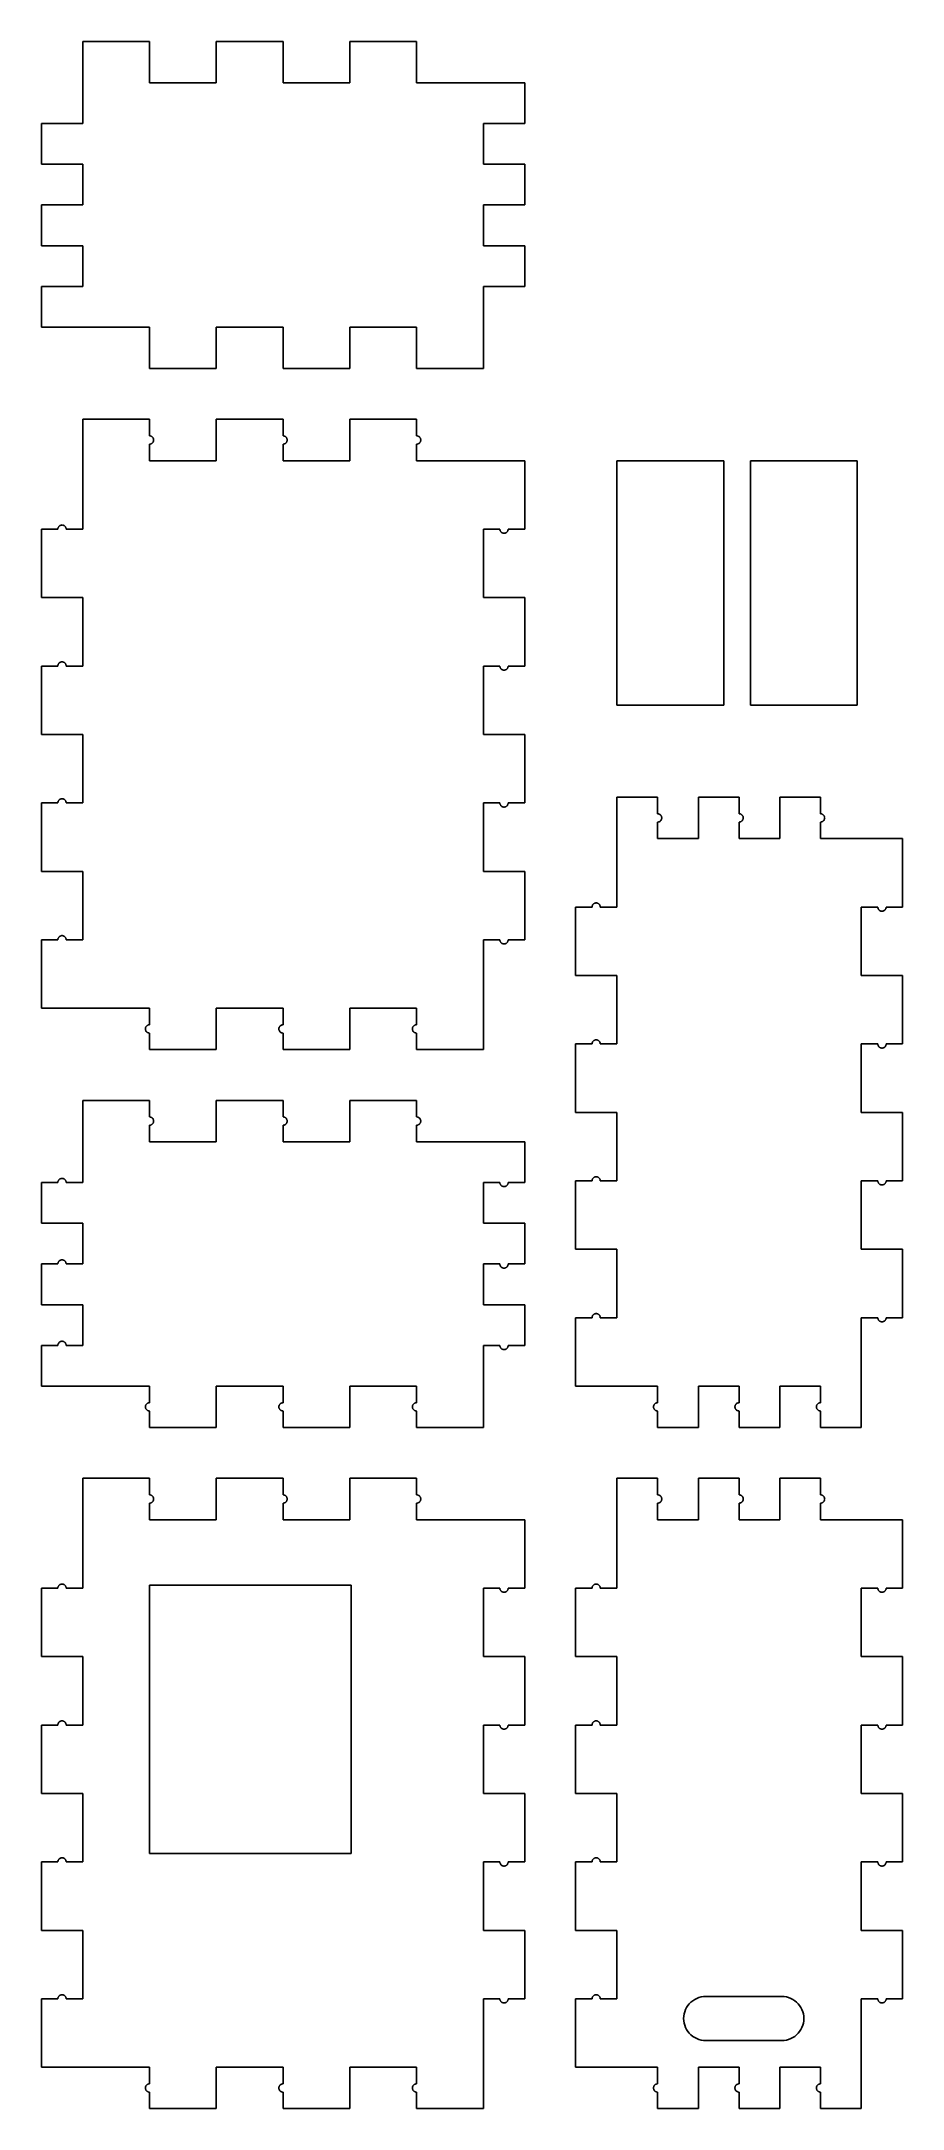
# Model space of a CAD drawing. Header units: metres. Extents: x -3 to 61, y -3 to 152.
import ezdxf

# ---------------------------------------------------------------- set-up
doc = ezdxf.new("R2010")
doc.units = ezdxf.units.M

msp = doc.modelspace()

# ---------------------------------------------------------------- linework, layer by layer
for p, q in [((5, 151.7), (0, 151.7)), ((0, 151.7), (0, 145.55)), ((5, 148.6), (5, 151.7)), ((15, 151.7), (10, 151.7)), ((10, 151.7), (10, 148.6)), ((15, 148.6), (15, 151.7)), ((25, 151.7), (20, 151.7)), ((20, 151.7), (20, 148.6)), ((25, 148.6), (25, 151.7)), ((10, 148.6), (5, 148.6)), ((20, 148.6), (15, 148.6)), ((33.1, 148.6), (25, 148.6)), ((33.1, 145.55), (33.1, 148.6)), ((0, 145.55), (-3.09999, 145.55)), ((-3.09999, 145.55), (-3.09999, 142.5)), ((30, 142.5), (30, 145.55)), ((30, 145.55), (33.1, 145.55)), ((-3.09999, 142.5), (0, 142.5)), ((0, 142.5), (0, 139.45)), ((33.1, 142.5), (30, 142.5)), ((33.1, 139.45), (33.1, 142.5)), ((0, 139.45), (-3.09999, 139.45)), ((-3.09999, 139.45), (-3.09999, 136.4)), ((30, 136.4), (30, 139.45)), ((30, 139.45), (33.1, 139.45)), ((-3.09999, 136.4), (0, 136.4)), ((0, 136.4), (0, 133.35)), ((33.1, 136.4), (30, 136.4)), ((33.1, 133.35), (33.1, 136.4)), ((0, 133.35), (-3.09999, 133.35)), ((-3.09999, 133.35), (-3.09999, 130.3)), ((30, 127.2), (30, 133.35)), ((30, 133.35), (33.1, 133.35)), ((-3.09999, 130.3), (5, 130.3)), ((5, 130.3), (5, 127.2)), ((10, 130.3), (15, 130.3)), ((10, 127.2), (10, 130.3)), ((15, 130.3), (15, 127.2)), ((20, 127.2), (20, 130.3)), ((20, 130.3), (25, 130.3)), ((25, 130.3), (25, 127.2)), ((5, 127.2), (10, 127.2)), ((15, 127.2), (20, 127.2)), ((25, 127.2), (30, 127.2)), ((5, 123.4), (0, 123.4)), ((0, 123.4), (0, 115.175)), ((5, 122.16), (5, 123.4)), ((15, 123.4), (10, 123.4)), ((10, 123.4), (10, 120.3)), ((15, 122.16), (15, 123.4)), ((25, 123.4), (20, 123.4)), ((20, 123.4), (20, 120.3)), ((25, 122.16), (25, 123.4)), ((5.03239, 122.158), (5, 122.16)), ((5, 121.54), (5.03239, 121.542)), ((5, 120.3), (5, 121.54)), ((5.06444, 122.153), (5.03239, 122.158)), ((5.03239, 121.542), (5.06444, 121.547)), ((5.09579, 122.145), (5.06444, 122.153)), ((5.06444, 121.547), (5.09579, 121.555)), ((5.12608, 122.133), (5.09579, 122.145)), ((5.09579, 121.555), (5.12608, 121.567)), ((5.155, 122.118), (5.12608, 122.133)), ((5.12608, 121.567), (5.155, 121.582)), ((5.18221, 122.101), (5.155, 122.118)), ((5.155, 121.582), (5.18221, 121.599)), ((5.20743, 122.08), (5.18221, 122.101)), ((5.18221, 121.599), (5.20743, 121.62)), ((5.23036, 122.057), (5.20743, 122.08)), ((5.20743, 121.62), (5.23036, 121.643)), ((5.25079, 122.032), (5.23036, 122.057)), ((5.23036, 121.643), (5.25079, 121.668)), ((5.26846, 122.005), (5.25079, 122.032)), ((5.25079, 121.668), (5.26846, 121.695)), ((5.28319, 121.976), (5.26846, 122.005)), ((5.26846, 121.695), (5.28319, 121.724)), ((5.29482, 121.946), (5.28319, 121.976)), ((5.28319, 121.724), (5.29482, 121.754)), ((5.30322, 121.914), (5.29482, 121.946)), ((5.29482, 121.754), (5.30322, 121.786)), ((5.30829, 121.882), (5.30322, 121.914)), ((5.30322, 121.786), (5.30829, 121.818)), ((5.31, 121.85), (5.30829, 121.882)), ((5.30829, 121.818), (5.31, 121.85)), ((15.0324, 122.158), (15, 122.16)), ((15, 121.54), (15.0324, 121.542)), ((15, 120.3), (15, 121.54)), ((15.0644, 122.153), (15.0324, 122.158)), ((15.0324, 121.542), (15.0644, 121.547)), ((15.0958, 122.145), (15.0644, 122.153)), ((15.0644, 121.547), (15.0958, 121.555)), ((15.1261, 122.133), (15.0958, 122.145)), ((15.0958, 121.555), (15.1261, 121.567)), ((15.155, 122.118), (15.1261, 122.133)), ((15.1261, 121.567), (15.155, 121.582)), ((15.1822, 122.101), (15.155, 122.118)), ((15.155, 121.582), (15.1822, 121.599)), ((15.2074, 122.08), (15.1822, 122.101)), ((15.1822, 121.599), (15.2074, 121.62)), ((15.2304, 122.057), (15.2074, 122.08)), ((15.2074, 121.62), (15.2304, 121.643)), ((15.2508, 122.032), (15.2304, 122.057)), ((15.2304, 121.643), (15.2508, 121.668)), ((15.2685, 122.005), (15.2508, 122.032)), ((15.2508, 121.668), (15.2685, 121.695)), ((15.2832, 121.976), (15.2685, 122.005)), ((15.2685, 121.695), (15.2832, 121.724)), ((15.2948, 121.946), (15.2832, 121.976)), ((15.2832, 121.724), (15.2948, 121.754)), ((15.3032, 121.914), (15.2948, 121.946)), ((15.2948, 121.754), (15.3032, 121.786)), ((15.3083, 121.882), (15.3032, 121.914)), ((15.3032, 121.786), (15.3083, 121.818)), ((15.31, 121.85), (15.3083, 121.882)), ((15.3083, 121.818), (15.31, 121.85)), ((25.0324, 122.158), (25, 122.16)), ((25, 121.54), (25.0324, 121.542)), ((25, 120.3), (25, 121.54)), ((25.0644, 122.153), (25.0324, 122.158)), ((25.0324, 121.542), (25.0644, 121.547)), ((25.0958, 122.145), (25.0644, 122.153)), ((25.0644, 121.547), (25.0958, 121.555)), ((25.1261, 122.133), (25.0958, 122.145)), ((25.0958, 121.555), (25.1261, 121.567)), ((25.155, 122.118), (25.1261, 122.133)), ((25.1261, 121.567), (25.155, 121.582)), ((25.1822, 122.101), (25.155, 122.118)), ((25.155, 121.582), (25.1822, 121.599)), ((25.2074, 122.08), (25.1822, 122.101)), ((25.1822, 121.599), (25.2074, 121.62)), ((25.2304, 122.057), (25.2074, 122.08)), ((25.2074, 121.62), (25.2304, 121.643)), ((25.2508, 122.032), (25.2304, 122.057)), ((25.2304, 121.643), (25.2508, 121.668)), ((25.2685, 122.005), (25.2508, 122.032)), ((25.2508, 121.668), (25.2685, 121.695)), ((25.2832, 121.976), (25.2685, 122.005)), ((25.2685, 121.695), (25.2832, 121.724)), ((25.2948, 121.946), (25.2832, 121.976)), ((25.2832, 121.724), (25.2948, 121.754)), ((25.3032, 121.914), (25.2948, 121.946)), ((25.2948, 121.754), (25.3032, 121.786)), ((25.3083, 121.882), (25.3032, 121.914)), ((25.3032, 121.786), (25.3083, 121.818)), ((25.31, 121.85), (25.3083, 121.882)), ((25.3083, 121.818), (25.31, 121.85)), ((10, 120.3), (5, 120.3)), ((20, 120.3), (15, 120.3)), ((33.1, 120.3), (25, 120.3)), ((33.1, 115.175), (33.1, 120.3)), ((48, 120.3), (40, 120.3)), ((40, 120.3), (40, 102)), ((48, 102), (48, 120.3)), ((58, 120.3), (50, 120.3)), ((50, 120.3), (50, 102)), ((58, 102), (58, 120.3)), ((-1.85999, 115.175), (-3.09999, 115.175)), ((-3.09999, 115.175), (-3.09999, 110.05)), ((-1.85829, 115.207), (-1.85999, 115.175)), ((-1.85321, 115.239), (-1.85829, 115.207)), ((-1.84482, 115.271), (-1.85321, 115.239)), ((-1.83319, 115.301), (-1.84482, 115.271)), ((-1.81845, 115.33), (-1.83319, 115.301)), ((-1.80078, 115.357), (-1.81845, 115.33)), ((-1.78036, 115.382), (-1.80078, 115.357)), ((-1.75742, 115.405), (-1.78036, 115.382)), ((-1.73219, 115.426), (-1.75742, 115.405)), ((-1.70499, 115.443), (-1.73219, 115.426)), ((-1.67607, 115.458), (-1.70499, 115.443)), ((-1.64578, 115.47), (-1.67607, 115.458)), ((-1.61444, 115.478), (-1.64578, 115.47)), ((-1.5824, 115.483), (-1.61444, 115.478)), ((-1.54999, 115.485), (-1.5824, 115.483)), ((-1.51758, 115.483), (-1.54999, 115.485)), ((-1.48553, 115.478), (-1.51758, 115.483)), ((-1.45419, 115.47), (-1.48553, 115.478)), ((-1.4239, 115.458), (-1.45419, 115.47)), ((-1.39499, 115.443), (-1.4239, 115.458)), ((-1.36777, 115.426), (-1.39499, 115.443)), ((-1.34256, 115.405), (-1.36777, 115.426)), ((-1.31961, 115.382), (-1.34256, 115.405)), ((-1.29919, 115.357), (-1.31961, 115.382)), ((-1.28152, 115.33), (-1.29919, 115.357)), ((-1.26678, 115.301), (-1.28152, 115.33)), ((-1.25516, 115.271), (-1.26678, 115.301)), ((-1.24677, 115.239), (-1.25516, 115.271)), ((-1.24168, 115.207), (-1.24677, 115.239)), ((-1.23999, 115.175), (-1.24168, 115.207)), ((0, 115.175), (-1.23999, 115.175)), ((30, 110.05), (30, 115.175)), ((30, 115.175), (31.24, 115.175)), ((31.24, 115.175), (31.2417, 115.143)), ((31.2417, 115.143), (31.2468, 115.111)), ((31.2468, 115.111), (31.2552, 115.079)), ((31.2552, 115.079), (31.2668, 115.049)), ((31.2668, 115.049), (31.2815, 115.02)), ((31.2815, 115.02), (31.2992, 114.993)), ((31.2992, 114.993), (31.3196, 114.968)), ((31.3196, 114.968), (31.3426, 114.945)), ((31.3426, 114.945), (31.3678, 114.924)), ((31.3678, 114.924), (31.395, 114.907)), ((31.395, 114.907), (31.4239, 114.892)), ((31.4239, 114.892), (31.4542, 114.88)), ((31.4542, 114.88), (31.4855, 114.872)), ((31.4855, 114.872), (31.5176, 114.867)), ((31.5176, 114.867), (31.55, 114.865)), ((31.55, 114.865), (31.5824, 114.867)), ((31.5824, 114.867), (31.6144, 114.872)), ((31.6144, 114.872), (31.6458, 114.88)), ((31.6458, 114.88), (31.6761, 114.892)), ((31.6761, 114.892), (31.705, 114.907)), ((31.705, 114.907), (31.7322, 114.924)), ((31.7322, 114.924), (31.7574, 114.945)), ((31.7574, 114.945), (31.7804, 114.968)), ((31.7804, 114.968), (31.8008, 114.993)), ((31.8008, 114.993), (31.8185, 115.02)), ((31.8185, 115.02), (31.8332, 115.049)), ((31.8332, 115.049), (31.8448, 115.079)), ((31.8448, 115.079), (31.8532, 115.111)), ((31.8532, 115.111), (31.8583, 115.143)), ((31.8583, 115.143), (31.86, 115.175)), ((31.86, 115.175), (33.1, 115.175)), ((-3.09999, 110.05), (0, 110.05)), ((0, 110.05), (0, 104.925)), ((33.1, 110.05), (30, 110.05)), ((33.1, 104.925), (33.1, 110.05)), ((-1.85999, 104.925), (-3.09999, 104.925)), ((-3.09999, 104.925), (-3.09999, 99.8)), ((-1.85829, 104.957), (-1.85999, 104.925)), ((-1.85321, 104.989), (-1.85829, 104.957)), ((-1.84482, 105.021), (-1.85321, 104.989)), ((-1.83319, 105.051), (-1.84482, 105.021)), ((-1.81845, 105.08), (-1.83319, 105.051)), ((-1.80078, 105.107), (-1.81845, 105.08)), ((-1.78036, 105.132), (-1.80078, 105.107)), ((-1.75742, 105.155), (-1.78036, 105.132)), ((-1.73219, 105.176), (-1.75742, 105.155)), ((-1.70499, 105.193), (-1.73219, 105.176)), ((-1.67607, 105.208), (-1.70499, 105.193)), ((-1.64578, 105.22), (-1.67607, 105.208)), ((-1.61444, 105.228), (-1.64578, 105.22)), ((-1.5824, 105.233), (-1.61444, 105.228)), ((-1.54999, 105.235), (-1.5824, 105.233)), ((-1.51758, 105.233), (-1.54999, 105.235)), ((-1.48553, 105.228), (-1.51758, 105.233)), ((-1.45419, 105.22), (-1.48553, 105.228)), ((-1.4239, 105.208), (-1.45419, 105.22)), ((-1.39499, 105.193), (-1.4239, 105.208)), ((-1.36777, 105.176), (-1.39499, 105.193)), ((-1.34256, 105.155), (-1.36777, 105.176)), ((-1.31961, 105.132), (-1.34256, 105.155)), ((-1.29919, 105.107), (-1.31961, 105.132)), ((-1.28152, 105.08), (-1.29919, 105.107)), ((-1.26678, 105.051), (-1.28152, 105.08)), ((-1.25516, 105.021), (-1.26678, 105.051)), ((-1.24677, 104.989), (-1.25516, 105.021)), ((-1.24168, 104.957), (-1.24677, 104.989)), ((-1.23999, 104.925), (-1.24168, 104.957)), ((0, 104.925), (-1.23999, 104.925)), ((30, 99.8), (30, 104.925)), ((30, 104.925), (31.24, 104.925)), ((31.24, 104.925), (31.2417, 104.893)), ((31.2417, 104.893), (31.2468, 104.861)), ((31.2468, 104.861), (31.2552, 104.829)), ((31.2552, 104.829), (31.2668, 104.799)), ((31.2668, 104.799), (31.2815, 104.77)), ((31.2815, 104.77), (31.2992, 104.743)), ((31.2992, 104.743), (31.3196, 104.718)), ((31.3196, 104.718), (31.3426, 104.695)), ((31.3426, 104.695), (31.3678, 104.674)), ((31.3678, 104.674), (31.395, 104.657)), ((31.395, 104.657), (31.4239, 104.642)), ((31.4239, 104.642), (31.4542, 104.63)), ((31.4542, 104.63), (31.4855, 104.622)), ((31.4855, 104.622), (31.5176, 104.617)), ((31.5176, 104.617), (31.55, 104.615)), ((31.55, 104.615), (31.5824, 104.617)), ((31.5824, 104.617), (31.6144, 104.622)), ((31.6144, 104.622), (31.6458, 104.63)), ((31.6458, 104.63), (31.6761, 104.642)), ((31.6761, 104.642), (31.705, 104.657)), ((31.705, 104.657), (31.7322, 104.674)), ((31.7322, 104.674), (31.7574, 104.695)), ((31.7574, 104.695), (31.7804, 104.718)), ((31.7804, 104.718), (31.8008, 104.743)), ((31.8008, 104.743), (31.8185, 104.77)), ((31.8185, 104.77), (31.8332, 104.799)), ((31.8332, 104.799), (31.8448, 104.829)), ((31.8448, 104.829), (31.8532, 104.861)), ((31.8532, 104.861), (31.8583, 104.893)), ((31.8583, 104.893), (31.86, 104.925)), ((31.86, 104.925), (33.1, 104.925)), ((40, 102), (48, 102)), ((50, 102), (58, 102)), ((-3.09999, 99.8), (0, 99.8)), ((0, 99.8), (0, 94.675)), ((33.1, 99.8), (30, 99.8)), ((33.1, 94.675), (33.1, 99.8)), ((-1.85999, 94.675), (-3.09999, 94.675)), ((-3.09999, 94.675), (-3.09999, 89.55)), ((-1.85829, 94.7074), (-1.85999, 94.675)), ((-1.85321, 94.7394), (-1.85829, 94.7074)), ((-1.84482, 94.7708), (-1.85321, 94.7394)), ((-1.83319, 94.8011), (-1.84482, 94.7708)), ((-1.81845, 94.83), (-1.83319, 94.8011)), ((-1.80078, 94.8572), (-1.81845, 94.83)), ((-1.78036, 94.8824), (-1.80078, 94.8572)), ((-1.75742, 94.9053), (-1.78036, 94.8824)), ((-1.73219, 94.9258), (-1.75742, 94.9053)), ((-1.70499, 94.9435), (-1.73219, 94.9258)), ((-1.67607, 94.9582), (-1.70499, 94.9435)), ((-1.64578, 94.9698), (-1.67607, 94.9582)), ((-1.61444, 94.9782), (-1.64578, 94.9698)), ((-1.5824, 94.9833), (-1.61444, 94.9782)), ((-1.54999, 94.985), (-1.5824, 94.9833)), ((-1.51758, 94.9833), (-1.54999, 94.985)), ((-1.48553, 94.9782), (-1.51758, 94.9833)), ((-1.45419, 94.9698), (-1.48553, 94.9782)), ((-1.4239, 94.9582), (-1.45419, 94.9698)), ((-1.39499, 94.9435), (-1.4239, 94.9582)), ((-1.36777, 94.9258), (-1.39499, 94.9435)), ((-1.34256, 94.9053), (-1.36777, 94.9258)), ((-1.31961, 94.8824), (-1.34256, 94.9053)), ((-1.29919, 94.8572), (-1.31961, 94.8824)), ((-1.28152, 94.83), (-1.29919, 94.8572)), ((-1.26678, 94.8011), (-1.28152, 94.83)), ((-1.25516, 94.7708), (-1.26678, 94.8011)), ((-1.24677, 94.7394), (-1.25516, 94.7708)), ((-1.24168, 94.7074), (-1.24677, 94.7394)), ((-1.23999, 94.675), (-1.24168, 94.7074)), ((0, 94.675), (-1.23999, 94.675)), ((30, 89.55), (30, 94.675)), ((30, 94.675), (31.24, 94.675)), ((31.24, 94.675), (31.2417, 94.6426)), ((31.2417, 94.6426), (31.2468, 94.6105)), ((31.2468, 94.6105), (31.2552, 94.5792)), ((31.2552, 94.5792), (31.2668, 94.5489)), ((31.2668, 94.5489), (31.2815, 94.52)), ((31.2815, 94.52), (31.2992, 94.4928)), ((31.2992, 94.4928), (31.3196, 94.4676)), ((31.3196, 94.4676), (31.3426, 94.4446)), ((31.3426, 94.4446), (31.3678, 94.4242)), ((31.7322, 94.4242), (31.7574, 94.4446)), ((31.7574, 94.4446), (31.7804, 94.4676)), ((31.7804, 94.4676), (31.8008, 94.4928)), ((31.8008, 94.4928), (31.8185, 94.52)), ((31.8185, 94.52), (31.8332, 94.5489)), ((31.8332, 94.5489), (31.8448, 94.5792)), ((31.8448, 94.5792), (31.8532, 94.6105)), ((31.8532, 94.6105), (31.8583, 94.6426)), ((31.8583, 94.6426), (31.86, 94.675)), ((31.86, 94.675), (33.1, 94.675)), ((43.05, 95.1), (40, 95.1)), ((40, 95.1), (40, 86.875)), ((43.05, 93.86), (43.05, 95.1)), ((49.15, 95.1), (46.1, 95.1)), ((46.1, 95.1), (46.1, 92)), ((49.15, 93.86), (49.15, 95.1)), ((55.25, 95.1), (52.2, 95.1)), ((52.2, 95.1), (52.2, 92)), ((55.25, 93.86), (55.25, 95.1)), ((31.3678, 94.4242), (31.395, 94.4065)), ((31.395, 94.4065), (31.4239, 94.3918)), ((31.4239, 94.3918), (31.4542, 94.3802)), ((31.4542, 94.3802), (31.4855, 94.3718)), ((31.4855, 94.3718), (31.5176, 94.3667)), ((31.5176, 94.3667), (31.55, 94.365)), ((31.55, 94.365), (31.5824, 94.3667)), ((31.5824, 94.3667), (31.6144, 94.3718)), ((31.6144, 94.3718), (31.6458, 94.3802)), ((31.6458, 94.3802), (31.6761, 94.3918)), ((31.6761, 94.3918), (31.705, 94.4065)), ((31.705, 94.4065), (31.7322, 94.4242)), ((43.0824, 93.8583), (43.05, 93.86)), ((43.05, 93.24), (43.0824, 93.2417)), ((43.05, 92), (43.05, 93.24)), ((43.1144, 93.8532), (43.0824, 93.8583)), ((43.0824, 93.2417), (43.1144, 93.2468)), ((43.1458, 93.8448), (43.1144, 93.8532)), ((43.1144, 93.2468), (43.1458, 93.2552)), ((43.1761, 93.8332), (43.1458, 93.8448)), ((43.1458, 93.2552), (43.1761, 93.2668)), ((43.205, 93.8185), (43.1761, 93.8332)), ((43.1761, 93.2668), (43.205, 93.2815)), ((43.2322, 93.8008), (43.205, 93.8185)), ((43.205, 93.2815), (43.2322, 93.2992)), ((43.2574, 93.7804), (43.2322, 93.8008)), ((43.2322, 93.2992), (43.2574, 93.3196)), ((43.2804, 93.7574), (43.2574, 93.7804)), ((43.2574, 93.3196), (43.2804, 93.3426)), ((43.3008, 93.7322), (43.2804, 93.7574)), ((43.2804, 93.3426), (43.3008, 93.3678)), ((43.3185, 93.705), (43.3008, 93.7322)), ((43.3008, 93.3678), (43.3185, 93.395)), ((43.3332, 93.6761), (43.3185, 93.705)), ((43.3185, 93.395), (43.3332, 93.4239)), ((43.3448, 93.6458), (43.3332, 93.6761)), ((43.3332, 93.4239), (43.3448, 93.4542)), ((43.3532, 93.6144), (43.3448, 93.6458)), ((43.3448, 93.4542), (43.3532, 93.4855)), ((43.3583, 93.5824), (43.3532, 93.6144)), ((43.3532, 93.4855), (43.3583, 93.5176)), ((43.36, 93.55), (43.3583, 93.5824)), ((43.3583, 93.5176), (43.36, 93.55)), ((49.1824, 93.8583), (49.15, 93.86)), ((49.15, 93.24), (49.1824, 93.2417)), ((49.15, 92), (49.15, 93.24)), ((49.2144, 93.8532), (49.1824, 93.8583)), ((49.1824, 93.2417), (49.2144, 93.2468)), ((49.2458, 93.8448), (49.2144, 93.8532)), ((49.2144, 93.2468), (49.2458, 93.2552)), ((49.2761, 93.8332), (49.2458, 93.8448)), ((49.2458, 93.2552), (49.2761, 93.2668)), ((49.305, 93.8185), (49.2761, 93.8332)), ((49.2761, 93.2668), (49.305, 93.2815)), ((49.3322, 93.8008), (49.305, 93.8185)), ((49.305, 93.2815), (49.3322, 93.2992)), ((49.3574, 93.7804), (49.3322, 93.8008)), ((49.3322, 93.2992), (49.3574, 93.3196)), ((49.3804, 93.7574), (49.3574, 93.7804)), ((49.3574, 93.3196), (49.3804, 93.3426)), ((49.4008, 93.7322), (49.3804, 93.7574)), ((49.3804, 93.3426), (49.4008, 93.3678)), ((49.4185, 93.705), (49.4008, 93.7322)), ((49.4008, 93.3678), (49.4185, 93.395)), ((49.4332, 93.6761), (49.4185, 93.705)), ((49.4185, 93.395), (49.4332, 93.4239)), ((49.4448, 93.6458), (49.4332, 93.6761)), ((49.4332, 93.4239), (49.4448, 93.4542)), ((49.4532, 93.6144), (49.4448, 93.6458)), ((49.4448, 93.4542), (49.4532, 93.4855)), ((49.4583, 93.5824), (49.4532, 93.6144)), ((49.4532, 93.4855), (49.4583, 93.5176)), ((49.46, 93.55), (49.4583, 93.5824)), ((49.4583, 93.5176), (49.46, 93.55)), ((55.2824, 93.8583), (55.25, 93.86)), ((55.25, 93.24), (55.2824, 93.2417)), ((55.25, 92), (55.25, 93.24)), ((55.3144, 93.8532), (55.2824, 93.8583)), ((55.2824, 93.2417), (55.3144, 93.2468)), ((55.3458, 93.8448), (55.3144, 93.8532)), ((55.3144, 93.2468), (55.3458, 93.2552)), ((55.3761, 93.8332), (55.3458, 93.8448)), ((55.3458, 93.2552), (55.3761, 93.2668)), ((55.405, 93.8185), (55.3761, 93.8332)), ((55.3761, 93.2668), (55.405, 93.2815)), ((55.4322, 93.8008), (55.405, 93.8185)), ((55.405, 93.2815), (55.4322, 93.2992)), ((55.4574, 93.7804), (55.4322, 93.8008)), ((55.4322, 93.2992), (55.4574, 93.3196)), ((55.4804, 93.7574), (55.4574, 93.7804)), ((55.4574, 93.3196), (55.4804, 93.3426)), ((55.5008, 93.7322), (55.4804, 93.7574)), ((55.4804, 93.3426), (55.5008, 93.3678)), ((55.5185, 93.705), (55.5008, 93.7322)), ((55.5008, 93.3678), (55.5185, 93.395)), ((55.5332, 93.6761), (55.5185, 93.705)), ((55.5185, 93.395), (55.5332, 93.4239)), ((55.5448, 93.6458), (55.5332, 93.6761)), ((55.5332, 93.4239), (55.5448, 93.4542)), ((55.5532, 93.6144), (55.5448, 93.6458)), ((55.5448, 93.4542), (55.5532, 93.4855)), ((55.5583, 93.5824), (55.5532, 93.6144)), ((55.5532, 93.4855), (55.5583, 93.5176)), ((55.56, 93.55), (55.5583, 93.5824)), ((55.5583, 93.5176), (55.56, 93.55)), ((46.1, 92), (43.05, 92)), ((52.2, 92), (49.15, 92)), ((61.4, 92), (55.25, 92)), ((61.4, 86.875), (61.4, 92)), ((-3.09999, 89.55), (0, 89.55)), ((0, 89.55), (0, 84.425)), ((33.1, 89.55), (30, 89.55)), ((33.1, 84.425), (33.1, 89.55)), ((38.14, 86.875), (36.9, 86.875)), ((36.9, 86.875), (36.9, 81.75)), ((38.1417, 86.9074), (38.14, 86.875)), ((38.1468, 86.9394), (38.1417, 86.9074)), ((38.1552, 86.9708), (38.1468, 86.9394)), ((38.1668, 87.0011), (38.1552, 86.9708)), ((38.1815, 87.03), (38.1668, 87.0011)), ((38.1992, 87.0572), (38.1815, 87.03)), ((38.2196, 87.0824), (38.1992, 87.0572)), ((38.2426, 87.1054), (38.2196, 87.0824)), ((38.2678, 87.1258), (38.2426, 87.1054)), ((38.295, 87.1435), (38.2678, 87.1258)), ((38.3239, 87.1582), (38.295, 87.1435)), ((38.3542, 87.1698), (38.3239, 87.1582)), ((38.3856, 87.1782), (38.3542, 87.1698)), ((38.4176, 87.1833), (38.3856, 87.1782)), ((38.45, 87.185), (38.4176, 87.1833)), ((38.4824, 87.1833), (38.45, 87.185)), ((38.5145, 87.1782), (38.4824, 87.1833)), ((38.5458, 87.1698), (38.5145, 87.1782)), ((38.5761, 87.1582), (38.5458, 87.1698)), ((38.605, 87.1435), (38.5761, 87.1582)), ((38.6322, 87.1258), (38.605, 87.1435)), ((38.6574, 87.1054), (38.6322, 87.1258)), ((38.6804, 87.0824), (38.6574, 87.1054)), ((38.7008, 87.0572), (38.6804, 87.0824)), ((38.7185, 87.03), (38.7008, 87.0572)), ((38.7332, 87.0011), (38.7185, 87.03)), ((38.7448, 86.9708), (38.7332, 87.0011)), ((38.7532, 86.9394), (38.7448, 86.9708)), ((38.7583, 86.9074), (38.7532, 86.9394)), ((38.76, 86.875), (38.7583, 86.9074)), ((40, 86.875), (38.76, 86.875)), ((58.3, 81.75), (58.3, 86.875)), ((58.3, 86.875), (59.54, 86.875)), ((59.54, 86.875), (59.5417, 86.8426)), ((59.5417, 86.8426), (59.5468, 86.8106)), ((59.5468, 86.8106), (59.5552, 86.7792)), ((59.5552, 86.7792), (59.5668, 86.7489)), ((59.5668, 86.7489), (59.5815, 86.72)), ((59.5815, 86.72), (59.5992, 86.6928)), ((59.5992, 86.6928), (59.6196, 86.6676)), ((60.0804, 86.6676), (60.1008, 86.6928)), ((60.1008, 86.6928), (60.1185, 86.72)), ((60.1185, 86.72), (60.1332, 86.7489)), ((60.1332, 86.7489), (60.1448, 86.7792)), ((60.1448, 86.7792), (60.1532, 86.8106)), ((60.1532, 86.8106), (60.1583, 86.8426)), ((60.1583, 86.8426), (60.16, 86.875)), ((60.16, 86.875), (61.4, 86.875)), ((59.6196, 86.6676), (59.6426, 86.6446)), ((59.6426, 86.6446), (59.6678, 86.6242)), ((59.6678, 86.6242), (59.695, 86.6065)), ((59.695, 86.6065), (59.7239, 86.5918)), ((59.7239, 86.5918), (59.7542, 86.5802)), ((59.7542, 86.5802), (59.7855, 86.5718)), ((59.7855, 86.5718), (59.8176, 86.5667)), ((59.8176, 86.5667), (59.85, 86.565)), ((59.85, 86.565), (59.8824, 86.5667)), ((59.8824, 86.5667), (59.9144, 86.5718)), ((59.9144, 86.5718), (59.9458, 86.5802)), ((59.9458, 86.5802), (59.9761, 86.5918)), ((59.9761, 86.5918), (60.005, 86.6065)), ((60.005, 86.6065), (60.0322, 86.6242)), ((60.0322, 86.6242), (60.0574, 86.6446)), ((60.0574, 86.6446), (60.0804, 86.6676)), ((-1.85999, 84.425), (-3.09999, 84.425)), ((-3.09999, 84.425), (-3.09999, 79.3)), ((-1.85829, 84.4574), (-1.85999, 84.425)), ((-1.85321, 84.4894), (-1.85829, 84.4574)), ((-1.84482, 84.5208), (-1.85321, 84.4894)), ((-1.83319, 84.5511), (-1.84482, 84.5208)), ((-1.81845, 84.58), (-1.83319, 84.5511)), ((-1.80078, 84.6072), (-1.81845, 84.58)), ((-1.78036, 84.6324), (-1.80078, 84.6072)), ((-1.75742, 84.6553), (-1.78036, 84.6324)), ((-1.73219, 84.6758), (-1.75742, 84.6553)), ((-1.70499, 84.6935), (-1.73219, 84.6758)), ((-1.67607, 84.7082), (-1.70499, 84.6935)), ((-1.64578, 84.7198), (-1.67607, 84.7082)), ((-1.61444, 84.7282), (-1.64578, 84.7198)), ((-1.5824, 84.7333), (-1.61444, 84.7282)), ((-1.54999, 84.735), (-1.5824, 84.7333)), ((-1.51758, 84.7333), (-1.54999, 84.735)), ((-1.48553, 84.7282), (-1.51758, 84.7333)), ((-1.45419, 84.7198), (-1.48553, 84.7282)), ((-1.4239, 84.7082), (-1.45419, 84.7198)), ((-1.39499, 84.6935), (-1.4239, 84.7082)), ((-1.36777, 84.6758), (-1.39499, 84.6935)), ((-1.34256, 84.6553), (-1.36777, 84.6758)), ((-1.31961, 84.6324), (-1.34256, 84.6553)), ((-1.29919, 84.6072), (-1.31961, 84.6324)), ((-1.28152, 84.58), (-1.29919, 84.6072)), ((-1.26678, 84.5511), (-1.28152, 84.58)), ((-1.25516, 84.5208), (-1.26678, 84.5511)), ((-1.24677, 84.4894), (-1.25516, 84.5208)), ((-1.24168, 84.4574), (-1.24677, 84.4894)), ((-1.23999, 84.425), (-1.24168, 84.4574)), ((0, 84.425), (-1.23999, 84.425)), ((30, 76.2), (30, 84.425)), ((30, 84.425), (31.24, 84.425)), ((31.24, 84.425), (31.2417, 84.3926)), ((31.2417, 84.3926), (31.2468, 84.3605)), ((31.2468, 84.3605), (31.2552, 84.3292)), ((31.2552, 84.3292), (31.2668, 84.2989)), ((31.2668, 84.2989), (31.2815, 84.27)), ((31.2815, 84.27), (31.2992, 84.2428)), ((31.2992, 84.2428), (31.3196, 84.2176)), ((31.3196, 84.2176), (31.3426, 84.1946)), ((31.3426, 84.1946), (31.3678, 84.1742)), ((31.3678, 84.1742), (31.395, 84.1565)), ((31.395, 84.1565), (31.4239, 84.1418)), ((31.4239, 84.1418), (31.4542, 84.1302)), ((31.4542, 84.1302), (31.4855, 84.1218)), ((31.4855, 84.1218), (31.5176, 84.1167)), ((31.5176, 84.1167), (31.55, 84.115)), ((31.55, 84.115), (31.5824, 84.1167)), ((31.5824, 84.1167), (31.6144, 84.1218)), ((31.6144, 84.1218), (31.6458, 84.1302)), ((31.6458, 84.1302), (31.6761, 84.1418)), ((31.6761, 84.1418), (31.705, 84.1565)), ((31.705, 84.1565), (31.7322, 84.1742)), ((31.7322, 84.1742), (31.7574, 84.1946)), ((31.7574, 84.1946), (31.7804, 84.2176)), ((31.7804, 84.2176), (31.8008, 84.2428)), ((31.8008, 84.2428), (31.8185, 84.27)), ((31.8185, 84.27), (31.8332, 84.2989)), ((31.8332, 84.2989), (31.8448, 84.3292)), ((31.8448, 84.3292), (31.8532, 84.3605)), ((31.8532, 84.3605), (31.8583, 84.3926)), ((31.8583, 84.3926), (31.86, 84.425)), ((31.86, 84.425), (33.1, 84.425)), ((36.9, 81.75), (40, 81.75)), ((40, 81.75), (40, 76.625)), ((61.4, 81.75), (58.3, 81.75)), ((61.4, 76.625), (61.4, 81.75)), ((-3.09999, 79.3), (5, 79.3)), ((5, 79.3), (5, 78.06)), ((10, 79.3), (15, 79.3)), ((10, 76.2), (10, 79.3)), ((15, 79.3), (15, 78.06)), ((20, 76.2), (20, 79.3)), ((20, 79.3), (25, 79.3)), ((25, 79.3), (25, 78.06)), ((4.69171, 77.7824), (4.69, 77.75)), ((4.69, 77.75), (4.69171, 77.7176)), ((4.69678, 77.8145), (4.69171, 77.7824)), ((4.69171, 77.7176), (4.69678, 77.6855)), ((4.70518, 77.8458), (4.69678, 77.8145)), ((4.69678, 77.6855), (4.70518, 77.6542)), ((4.71681, 77.8761), (4.70518, 77.8458)), ((4.70518, 77.6542), (4.71681, 77.6239)), ((4.73154, 77.905), (4.71681, 77.8761)), ((4.71681, 77.6239), (4.73154, 77.595)), ((4.74921, 77.9322), (4.73154, 77.905)), ((4.73154, 77.595), (4.74921, 77.5678)), ((4.76964, 77.9574), (4.74921, 77.9322)), ((4.74921, 77.5678), (4.76964, 77.5426)), ((4.79257, 77.9804), (4.76964, 77.9574)), ((4.76964, 77.5426), (4.79257, 77.5196)), ((4.81779, 78.0008), (4.79257, 77.9804)), ((4.79257, 77.5196), (4.81779, 77.4992)), ((4.845, 78.0185), (4.81779, 78.0008)), ((4.81779, 77.4992), (4.845, 77.4815)), ((4.87392, 78.0332), (4.845, 78.0185)), ((4.845, 77.4815), (4.87392, 77.4668)), ((4.90421, 78.0448), (4.87392, 78.0332)), ((4.87392, 77.4668), (4.90421, 77.4552)), ((4.93556, 78.0532), (4.90421, 78.0448)), ((4.90421, 77.4552), (4.93556, 77.4468)), ((4.96761, 78.0583), (4.93556, 78.0532)), ((4.93556, 77.4468), (4.96761, 77.4417)), ((5, 78.06), (4.96761, 78.0583)), ((4.96761, 77.4417), (5, 77.44)), ((5, 77.44), (5, 76.2)), ((14.6917, 77.7824), (14.69, 77.75)), ((14.69, 77.75), (14.6917, 77.7176)), ((14.6968, 77.8145), (14.6917, 77.7824)), ((14.6917, 77.7176), (14.6968, 77.6855)), ((14.7052, 77.8458), (14.6968, 77.8145)), ((14.6968, 77.6855), (14.7052, 77.6542)), ((14.7168, 77.8761), (14.7052, 77.8458)), ((14.7052, 77.6542), (14.7168, 77.6239)), ((14.7315, 77.905), (14.7168, 77.8761)), ((14.7168, 77.6239), (14.7315, 77.595)), ((14.7492, 77.9322), (14.7315, 77.905)), ((14.7315, 77.595), (14.7492, 77.5678)), ((14.7696, 77.9574), (14.7492, 77.9322)), ((14.7492, 77.5678), (14.7696, 77.5426)), ((14.7926, 77.9804), (14.7696, 77.9574)), ((14.7696, 77.5426), (14.7926, 77.5196)), ((14.8178, 78.0008), (14.7926, 77.9804)), ((14.7926, 77.5196), (14.8178, 77.4992)), ((14.845, 78.0185), (14.8178, 78.0008)), ((14.8178, 77.4992), (14.845, 77.4815)), ((14.8739, 78.0332), (14.845, 78.0185)), ((14.845, 77.4815), (14.8739, 77.4668)), ((14.9042, 78.0448), (14.8739, 78.0332)), ((14.8739, 77.4668), (14.9042, 77.4552)), ((14.9356, 78.0532), (14.9042, 78.0448)), ((14.9042, 77.4552), (14.9356, 77.4468)), ((14.9676, 78.0583), (14.9356, 78.0532)), ((14.9356, 77.4468), (14.9676, 77.4417)), ((15, 78.06), (14.9676, 78.0583)), ((14.9676, 77.4417), (15, 77.44)), ((15, 77.44), (15, 76.2)), ((24.6917, 77.7824), (24.69, 77.75)), ((24.69, 77.75), (24.6917, 77.7176)), ((24.6968, 77.8145), (24.6917, 77.7824)), ((24.6917, 77.7176), (24.6968, 77.6855)), ((24.7052, 77.8458), (24.6968, 77.8145)), ((24.6968, 77.6855), (24.7052, 77.6542)), ((24.7168, 77.8761), (24.7052, 77.8458)), ((24.7052, 77.6542), (24.7168, 77.6239)), ((24.7315, 77.905), (24.7168, 77.8761)), ((24.7168, 77.6239), (24.7315, 77.595)), ((24.7492, 77.9322), (24.7315, 77.905)), ((24.7315, 77.595), (24.7492, 77.5678)), ((24.7696, 77.9574), (24.7492, 77.9322)), ((24.7492, 77.5678), (24.7696, 77.5426)), ((24.7926, 77.9804), (24.7696, 77.9574)), ((24.7696, 77.5426), (24.7926, 77.5196)), ((24.8178, 78.0008), (24.7926, 77.9804)), ((24.7926, 77.5196), (24.8178, 77.4992)), ((24.845, 78.0185), (24.8178, 78.0008)), ((24.8178, 77.4992), (24.845, 77.4815)), ((24.8739, 78.0332), (24.845, 78.0185)), ((24.845, 77.4815), (24.8739, 77.4668)), ((24.9042, 78.0448), (24.8739, 78.0332)), ((24.8739, 77.4668), (24.9042, 77.4552)), ((24.9356, 78.0532), (24.9042, 78.0448)), ((24.9042, 77.4552), (24.9356, 77.4468)), ((24.9676, 78.0583), (24.9356, 78.0532)), ((24.9356, 77.4468), (24.9676, 77.4417)), ((25, 78.06), (24.9676, 78.0583)), ((24.9676, 77.4417), (25, 77.44)), ((25, 77.44), (25, 76.2)), ((5, 76.2), (10, 76.2)), ((15, 76.2), (20, 76.2)), ((25, 76.2), (30, 76.2)), ((38.14, 76.625), (36.9, 76.625)), ((36.9, 76.625), (36.9, 71.5)), ((38.1417, 76.6574), (38.14, 76.625)), ((38.1468, 76.6894), (38.1417, 76.6574)), ((38.1552, 76.7208), (38.1468, 76.6894)), ((38.1668, 76.7511), (38.1552, 76.7208)), ((38.1815, 76.78), (38.1668, 76.7511)), ((38.1992, 76.8072), (38.1815, 76.78)), ((38.2196, 76.8324), (38.1992, 76.8072)), ((38.2426, 76.8554), (38.2196, 76.8324)), ((38.2678, 76.8758), (38.2426, 76.8554)), ((38.295, 76.8935), (38.2678, 76.8758)), ((38.3239, 76.9082), (38.295, 76.8935)), ((38.3542, 76.9198), (38.3239, 76.9082)), ((38.3856, 76.9282), (38.3542, 76.9198)), ((38.4176, 76.9333), (38.3856, 76.9282)), ((38.45, 76.935), (38.4176, 76.9333)), ((38.4824, 76.9333), (38.45, 76.935)), ((38.5145, 76.9282), (38.4824, 76.9333)), ((38.5458, 76.9198), (38.5145, 76.9282)), ((38.5761, 76.9082), (38.5458, 76.9198)), ((38.605, 76.8935), (38.5761, 76.9082)), ((38.6322, 76.8758), (38.605, 76.8935)), ((38.6574, 76.8554), (38.6322, 76.8758)), ((38.6804, 76.8324), (38.6574, 76.8554)), ((38.7008, 76.8072), (38.6804, 76.8324)), ((38.7185, 76.78), (38.7008, 76.8072)), ((38.7332, 76.7511), (38.7185, 76.78)), ((38.7448, 76.7208), (38.7332, 76.7511)), ((38.7532, 76.6894), (38.7448, 76.7208)), ((38.7583, 76.6574), (38.7532, 76.6894)), ((38.76, 76.625), (38.7583, 76.6574)), ((40, 76.625), (38.76, 76.625)), ((58.3, 71.5), (58.3, 76.625)), ((58.3, 76.625), (59.54, 76.625)), ((59.54, 76.625), (59.5417, 76.5926)), ((59.5417, 76.5926), (59.5468, 76.5606)), ((59.5468, 76.5606), (59.5552, 76.5292)), ((59.5552, 76.5292), (59.5668, 76.4989)), ((59.5668, 76.4989), (59.5815, 76.47)), ((59.5815, 76.47), (59.5992, 76.4428)), ((59.5992, 76.4428), (59.6196, 76.4176)), ((59.6196, 76.4176), (59.6426, 76.3946)), ((59.6426, 76.3946), (59.6678, 76.3742)), ((59.6678, 76.3742), (59.695, 76.3565)), ((59.695, 76.3565), (59.7239, 76.3418)), ((59.7239, 76.3418), (59.7542, 76.3302)), ((59.7542, 76.3302), (59.7855, 76.3218)), ((59.7855, 76.3218), (59.8176, 76.3167)), ((59.8176, 76.3167), (59.85, 76.315)), ((59.85, 76.315), (59.8824, 76.3167)), ((59.8824, 76.3167), (59.9144, 76.3218)), ((59.9144, 76.3218), (59.9458, 76.3302)), ((59.9458, 76.3302), (59.9761, 76.3418)), ((59.9761, 76.3418), (60.005, 76.3565)), ((60.005, 76.3565), (60.0322, 76.3742)), ((60.0322, 76.3742), (60.0574, 76.3946)), ((60.0574, 76.3946), (60.0804, 76.4176)), ((60.0804, 76.4176), (60.1008, 76.4428)), ((60.1008, 76.4428), (60.1185, 76.47)), ((60.1185, 76.47), (60.1332, 76.4989)), ((60.1332, 76.4989), (60.1448, 76.5292)), ((60.1448, 76.5292), (60.1532, 76.5606)), ((60.1532, 76.5606), (60.1583, 76.5926)), ((60.1583, 76.5926), (60.16, 76.625)), ((60.16, 76.625), (61.4, 76.625)), ((5, 72.4), (0, 72.4)), ((0, 72.4), (0, 66.25)), ((5, 71.16), (5, 72.4)), ((15, 72.4), (10, 72.4)), ((10, 72.4), (10, 69.3)), ((15, 71.16), (15, 72.4)), ((25, 72.4), (20, 72.4)), ((20, 72.4), (20, 69.3)), ((25, 71.16), (25, 72.4)), ((36.9, 71.5), (40, 71.5)), ((40, 71.5), (40, 66.375)), ((61.4, 71.5), (58.3, 71.5)), ((61.4, 66.375), (61.4, 71.5)), ((5.03239, 71.1583), (5, 71.16)), ((5, 70.54), (5.03239, 70.5417)), ((5, 69.3), (5, 70.54)), ((5.06444, 71.1532), (5.03239, 71.1583)), ((5.03239, 70.5417), (5.06444, 70.5468)), ((5.09579, 71.1448), (5.06444, 71.1532)), ((5.06444, 70.5468), (5.09579, 70.5552)), ((5.12608, 71.1332), (5.09579, 71.1448)), ((5.09579, 70.5552), (5.12608, 70.5668)), ((5.155, 71.1185), (5.12608, 71.1332)), ((5.12608, 70.5668), (5.155, 70.5815)), ((5.18221, 71.1008), (5.155, 71.1185)), ((5.155, 70.5815), (5.18221, 70.5992)), ((5.20743, 71.0804), (5.18221, 71.1008)), ((5.18221, 70.5992), (5.20743, 70.6196)), ((5.23036, 71.0574), (5.20743, 71.0804)), ((5.20743, 70.6196), (5.23036, 70.6426)), ((5.25079, 71.0322), (5.23036, 71.0574)), ((5.23036, 70.6426), (5.25079, 70.6678)), ((5.26846, 71.005), (5.25079, 71.0322)), ((5.25079, 70.6678), (5.26846, 70.695)), ((5.28319, 70.9761), (5.26846, 71.005)), ((5.26846, 70.695), (5.28319, 70.7239)), ((5.29482, 70.9458), (5.28319, 70.9761)), ((5.28319, 70.7239), (5.29482, 70.7542)), ((5.30322, 70.9144), (5.29482, 70.9458)), ((5.29482, 70.7542), (5.30322, 70.7855)), ((5.30829, 70.8824), (5.30322, 70.9144)), ((5.30322, 70.7855), (5.30829, 70.8176)), ((5.31, 70.85), (5.30829, 70.8824)), ((5.30829, 70.8176), (5.31, 70.85)), ((15.0324, 71.1583), (15, 71.16)), ((15, 70.54), (15.0324, 70.5417)), ((15, 69.3), (15, 70.54)), ((15.0644, 71.1532), (15.0324, 71.1583)), ((15.0324, 70.5417), (15.0644, 70.5468)), ((15.0958, 71.1448), (15.0644, 71.1532)), ((15.0644, 70.5468), (15.0958, 70.5552)), ((15.1261, 71.1332), (15.0958, 71.1448)), ((15.0958, 70.5552), (15.1261, 70.5668)), ((15.155, 71.1185), (15.1261, 71.1332)), ((15.1261, 70.5668), (15.155, 70.5815)), ((15.1822, 71.1008), (15.155, 71.1185)), ((15.155, 70.5815), (15.1822, 70.5992)), ((15.2074, 71.0804), (15.1822, 71.1008)), ((15.1822, 70.5992), (15.2074, 70.6196)), ((15.2304, 71.0574), (15.2074, 71.0804)), ((15.2074, 70.6196), (15.2304, 70.6426)), ((15.2508, 71.0322), (15.2304, 71.0574)), ((15.2304, 70.6426), (15.2508, 70.6678)), ((15.2685, 71.005), (15.2508, 71.0322)), ((15.2508, 70.6678), (15.2685, 70.695)), ((15.2832, 70.9761), (15.2685, 71.005)), ((15.2685, 70.695), (15.2832, 70.7239)), ((15.2948, 70.9458), (15.2832, 70.9761)), ((15.2832, 70.7239), (15.2948, 70.7542)), ((15.3032, 70.9144), (15.2948, 70.9458)), ((15.2948, 70.7542), (15.3032, 70.7855)), ((15.3083, 70.8824), (15.3032, 70.9144)), ((15.3032, 70.7855), (15.3083, 70.8176)), ((15.31, 70.85), (15.3083, 70.8824)), ((15.3083, 70.8176), (15.31, 70.85)), ((25.0324, 71.1583), (25, 71.16)), ((25, 70.54), (25.0324, 70.5417)), ((25, 69.3), (25, 70.54)), ((25.0644, 71.1532), (25.0324, 71.1583)), ((25.0324, 70.5417), (25.0644, 70.5468)), ((25.0958, 71.1448), (25.0644, 71.1532)), ((25.0644, 70.5468), (25.0958, 70.5552)), ((25.1261, 71.1332), (25.0958, 71.1448)), ((25.0958, 70.5552), (25.1261, 70.5668)), ((25.155, 71.1185), (25.1261, 71.1332)), ((25.1261, 70.5668), (25.155, 70.5815)), ((25.1822, 71.1008), (25.155, 71.1185)), ((25.155, 70.5815), (25.1822, 70.5992)), ((25.2074, 71.0804), (25.1822, 71.1008)), ((25.1822, 70.5992), (25.2074, 70.6196)), ((25.2304, 71.0574), (25.2074, 71.0804)), ((25.2074, 70.6196), (25.2304, 70.6426)), ((25.2508, 71.0322), (25.2304, 71.0574)), ((25.2304, 70.6426), (25.2508, 70.6678)), ((25.2685, 71.005), (25.2508, 71.0322)), ((25.2508, 70.6678), (25.2685, 70.695)), ((25.2832, 70.9761), (25.2685, 71.005)), ((25.2685, 70.695), (25.2832, 70.7239)), ((25.2948, 70.9458), (25.2832, 70.9761)), ((25.2832, 70.7239), (25.2948, 70.7542)), ((25.3032, 70.9144), (25.2948, 70.9458)), ((25.2948, 70.7542), (25.3032, 70.7855)), ((25.3083, 70.8824), (25.3032, 70.9144)), ((25.3032, 70.7855), (25.3083, 70.8176)), ((25.31, 70.85), (25.3083, 70.8824)), ((25.3083, 70.8176), (25.31, 70.85)), ((10, 69.3), (5, 69.3)), ((20, 69.3), (15, 69.3)), ((33.1, 69.3), (25, 69.3)), ((33.1, 66.25), (33.1, 69.3)), ((38.2196, 66.5824), (38.1992, 66.5572)), ((38.2426, 66.6054), (38.2196, 66.5824)), ((38.2678, 66.6258), (38.2426, 66.6054)), ((38.295, 66.6435), (38.2678, 66.6258)), ((38.3239, 66.6582), (38.295, 66.6435)), ((38.3542, 66.6698), (38.3239, 66.6582)), ((38.3856, 66.6782), (38.3542, 66.6698)), ((38.4176, 66.6833), (38.3856, 66.6782)), ((38.45, 66.685), (38.4176, 66.6833)), ((38.4824, 66.6833), (38.45, 66.685)), ((38.5145, 66.6782), (38.4824, 66.6833)), ((38.5458, 66.6698), (38.5145, 66.6782)), ((38.5761, 66.6582), (38.5458, 66.6698)), ((38.605, 66.6435), (38.5761, 66.6582)), ((38.6322, 66.6258), (38.605, 66.6435)), ((38.6574, 66.6054), (38.6322, 66.6258)), ((38.6804, 66.5824), (38.6574, 66.6054)), ((38.7008, 66.5572), (38.6804, 66.5824)), ((-1.85999, 66.25), (-3.09999, 66.25)), ((-3.09999, 66.25), (-3.09999, 63.2)), ((-1.85829, 66.2824), (-1.85999, 66.25)), ((-1.85321, 66.3144), (-1.85829, 66.2824)), ((-1.84482, 66.3458), (-1.85321, 66.3144)), ((-1.83319, 66.3761), (-1.84482, 66.3458)), ((-1.81845, 66.405), (-1.83319, 66.3761)), ((-1.80078, 66.4322), (-1.81845, 66.405)), ((-1.78036, 66.4574), (-1.80078, 66.4322)), ((-1.75742, 66.4804), (-1.78036, 66.4574)), ((-1.73219, 66.5008), (-1.75742, 66.4804)), ((-1.70499, 66.5185), (-1.73219, 66.5008)), ((-1.67607, 66.5332), (-1.70499, 66.5185)), ((-1.64578, 66.5448), (-1.67607, 66.5332)), ((-1.61444, 66.5532), (-1.64578, 66.5448)), ((-1.5824, 66.5583), (-1.61444, 66.5532)), ((-1.54999, 66.56), (-1.5824, 66.5583)), ((-1.51758, 66.5583), (-1.54999, 66.56)), ((-1.48553, 66.5532), (-1.51758, 66.5583)), ((-1.45419, 66.5448), (-1.48553, 66.5532)), ((-1.4239, 66.5332), (-1.45419, 66.5448)), ((-1.39499, 66.5185), (-1.4239, 66.5332)), ((-1.36777, 66.5008), (-1.39499, 66.5185)), ((-1.34256, 66.4804), (-1.36777, 66.5008)), ((-1.31961, 66.4574), (-1.34256, 66.4804)), ((-1.29919, 66.4322), (-1.31961, 66.4574)), ((-1.28152, 66.405), (-1.29919, 66.4322)), ((-1.26678, 66.3761), (-1.28152, 66.405)), ((-1.25516, 66.3458), (-1.26678, 66.3761)), ((-1.24677, 66.3144), (-1.25516, 66.3458)), ((-1.24168, 66.2824), (-1.24677, 66.3144)), ((-1.23999, 66.25), (-1.24168, 66.2824)), ((0, 66.25), (-1.23999, 66.25)), ((30, 63.2), (30, 66.25)), ((30, 66.25), (31.24, 66.25)), ((31.24, 66.25), (31.2417, 66.2176)), ((31.2417, 66.2176), (31.2468, 66.1855)), ((31.2468, 66.1855), (31.2552, 66.1542)), ((31.2552, 66.1542), (31.2668, 66.1239)), ((31.2668, 66.1239), (31.2815, 66.095)), ((31.2815, 66.095), (31.2992, 66.0678)), ((31.2992, 66.0678), (31.3196, 66.0426)), ((31.3196, 66.0426), (31.3426, 66.0196)), ((31.3426, 66.0196), (31.3678, 65.9992)), ((31.3678, 65.9992), (31.395, 65.9815)), ((31.395, 65.9815), (31.4239, 65.9668)), ((31.4239, 65.9668), (31.4542, 65.9552)), ((31.4542, 65.9552), (31.4855, 65.9468)), ((31.4855, 65.9468), (31.5176, 65.9417)), ((31.5176, 65.9417), (31.55, 65.94)), ((31.55, 65.94), (31.5824, 65.9417)), ((31.5824, 65.9417), (31.6144, 65.9468)), ((31.6144, 65.9468), (31.6458, 65.9552)), ((31.6458, 65.9552), (31.6761, 65.9668)), ((31.6761, 65.9668), (31.705, 65.9815)), ((31.705, 65.9815), (31.7322, 65.9992)), ((31.7322, 65.9992), (31.7574, 66.0196)), ((31.7574, 66.0196), (31.7804, 66.0426)), ((31.7804, 66.0426), (31.8008, 66.0678)), ((31.8008, 66.0678), (31.8185, 66.095)), ((31.8185, 66.095), (31.8332, 66.1239)), ((31.8332, 66.1239), (31.8448, 66.1542)), ((31.8448, 66.1542), (31.8532, 66.1855)), ((31.8532, 66.1855), (31.8583, 66.2176)), ((31.8583, 66.2176), (31.86, 66.25)), ((31.86, 66.25), (33.1, 66.25)), ((38.14, 66.375), (36.9, 66.375)), ((36.9, 66.375), (36.9, 61.25)), ((38.1417, 66.4074), (38.14, 66.375)), ((38.1468, 66.4394), (38.1417, 66.4074)), ((38.1552, 66.4708), (38.1468, 66.4394)), ((38.1668, 66.5011), (38.1552, 66.4708)), ((38.1815, 66.53), (38.1668, 66.5011)), ((38.1992, 66.5572), (38.1815, 66.53)), ((38.7185, 66.53), (38.7008, 66.5572)), ((38.7332, 66.5011), (38.7185, 66.53)), ((38.7448, 66.4708), (38.7332, 66.5011)), ((38.7532, 66.4394), (38.7448, 66.4708)), ((38.7583, 66.4074), (38.7532, 66.4394)), ((38.76, 66.375), (38.7583, 66.4074)), ((40, 66.375), (38.76, 66.375)), ((58.3, 61.25), (58.3, 66.375)), ((58.3, 66.375), (59.54, 66.375)), ((59.54, 66.375), (59.5417, 66.3426)), ((59.5417, 66.3426), (59.5468, 66.3106)), ((59.5468, 66.3106), (59.5552, 66.2792)), ((59.5552, 66.2792), (59.5668, 66.2489)), ((59.5668, 66.2489), (59.5815, 66.22)), ((59.5815, 66.22), (59.5992, 66.1928)), ((59.5992, 66.1928), (59.6196, 66.1676)), ((59.6196, 66.1676), (59.6426, 66.1446)), ((59.6426, 66.1446), (59.6678, 66.1242)), ((59.6678, 66.1242), (59.695, 66.1065)), ((59.695, 66.1065), (59.7239, 66.0918)), ((59.7239, 66.0918), (59.7542, 66.0802)), ((59.7542, 66.0802), (59.7855, 66.0718)), ((59.7855, 66.0718), (59.8176, 66.0667)), ((59.8176, 66.0667), (59.85, 66.065)), ((59.85, 66.065), (59.8824, 66.0667)), ((59.8824, 66.0667), (59.9144, 66.0718)), ((59.9144, 66.0718), (59.9458, 66.0802)), ((59.9458, 66.0802), (59.9761, 66.0918)), ((59.9761, 66.0918), (60.005, 66.1065)), ((60.005, 66.1065), (60.0322, 66.1242)), ((60.0322, 66.1242), (60.0574, 66.1446)), ((60.0574, 66.1446), (60.0804, 66.1676)), ((60.0804, 66.1676), (60.1008, 66.1928)), ((60.1008, 66.1928), (60.1185, 66.22)), ((60.1185, 66.22), (60.1332, 66.2489)), ((60.1332, 66.2489), (60.1448, 66.2792)), ((60.1448, 66.2792), (60.1532, 66.3106)), ((60.1532, 66.3106), (60.1583, 66.3426)), ((60.1583, 66.3426), (60.16, 66.375)), ((60.16, 66.375), (61.4, 66.375)), ((-3.09999, 63.2), (0, 63.2)), ((0, 63.2), (0, 60.15)), ((33.1, 63.2), (30, 63.2)), ((33.1, 60.15), (33.1, 63.2)), ((-1.75742, 60.3804), (-1.78036, 60.3574)), ((-1.73219, 60.4008), (-1.75742, 60.3804)), ((-1.70499, 60.4185), (-1.73219, 60.4008)), ((-1.67607, 60.4332), (-1.70499, 60.4185)), ((-1.64578, 60.4448), (-1.67607, 60.4332)), ((-1.61444, 60.4532), (-1.64578, 60.4448)), ((-1.5824, 60.4583), (-1.61444, 60.4532)), ((-1.54999, 60.46), (-1.5824, 60.4583)), ((-1.51758, 60.4583), (-1.54999, 60.46)), ((-1.48553, 60.4532), (-1.51758, 60.4583)), ((-1.45419, 60.4448), (-1.48553, 60.4532)), ((-1.4239, 60.4332), (-1.45419, 60.4448)), ((-1.39499, 60.4185), (-1.4239, 60.4332)), ((-1.36777, 60.4008), (-1.39499, 60.4185)), ((-1.34256, 60.3804), (-1.36777, 60.4008)), ((-1.31961, 60.3574), (-1.34256, 60.3804)), ((36.9, 61.25), (40, 61.25)), ((40, 61.25), (40, 56.125)), ((61.4, 61.25), (58.3, 61.25)), ((61.4, 56.125), (61.4, 61.25)), ((-1.85999, 60.15), (-3.09999, 60.15)), ((-3.09999, 60.15), (-3.09999, 57.1)), ((-1.85829, 60.1824), (-1.85999, 60.15)), ((-1.85321, 60.2144), (-1.85829, 60.1824)), ((-1.84482, 60.2458), (-1.85321, 60.2144)), ((-1.83319, 60.2761), (-1.84482, 60.2458)), ((-1.81845, 60.305), (-1.83319, 60.2761)), ((-1.80078, 60.3322), (-1.81845, 60.305)), ((-1.78036, 60.3574), (-1.80078, 60.3322)), ((-1.29919, 60.3322), (-1.31961, 60.3574)), ((-1.28152, 60.305), (-1.29919, 60.3322)), ((-1.26678, 60.2761), (-1.28152, 60.305)), ((-1.25516, 60.2458), (-1.26678, 60.2761)), ((-1.24677, 60.2144), (-1.25516, 60.2458)), ((-1.24168, 60.1824), (-1.24677, 60.2144)), ((-1.23999, 60.15), (-1.24168, 60.1824)), ((0, 60.15), (-1.23999, 60.15)), ((30, 57.1), (30, 60.15)), ((30, 60.15), (31.24, 60.15)), ((31.24, 60.15), (31.2417, 60.1176)), ((31.2417, 60.1176), (31.2468, 60.0856)), ((31.2468, 60.0856), (31.2552, 60.0542)), ((31.2552, 60.0542), (31.2668, 60.0239)), ((31.2668, 60.0239), (31.2815, 59.995)), ((31.2815, 59.995), (31.2992, 59.9678)), ((31.2992, 59.9678), (31.3196, 59.9426)), ((31.3196, 59.9426), (31.3426, 59.9196)), ((31.3426, 59.9196), (31.3678, 59.8992)), ((31.3678, 59.8992), (31.395, 59.8815)), ((31.395, 59.8815), (31.4239, 59.8668)), ((31.4239, 59.8668), (31.4542, 59.8552)), ((31.4542, 59.8552), (31.4855, 59.8468)), ((31.4855, 59.8468), (31.5176, 59.8417)), ((31.5176, 59.8417), (31.55, 59.84)), ((31.55, 59.84), (31.5824, 59.8417)), ((31.5824, 59.8417), (31.6144, 59.8468)), ((31.6144, 59.8468), (31.6458, 59.8552)), ((31.6458, 59.8552), (31.6761, 59.8668)), ((31.6761, 59.8668), (31.705, 59.8815)), ((31.705, 59.8815), (31.7322, 59.8992)), ((31.7322, 59.8992), (31.7574, 59.9196)), ((31.7574, 59.9196), (31.7804, 59.9426)), ((31.7804, 59.9426), (31.8008, 59.9678)), ((31.8008, 59.9678), (31.8185, 59.995)), ((31.8185, 59.995), (31.8332, 60.0239)), ((31.8332, 60.0239), (31.8448, 60.0542)), ((31.8448, 60.0542), (31.8532, 60.0856)), ((31.8532, 60.0856), (31.8583, 60.1176)), ((31.8583, 60.1176), (31.86, 60.15)), ((31.86, 60.15), (33.1, 60.15)), ((-3.09999, 57.1), (0, 57.1)), ((0, 57.1), (0, 54.05)), ((33.1, 57.1), (30, 57.1)), ((33.1, 54.05), (33.1, 57.1)), ((38.14, 56.125), (36.9, 56.125)), ((36.9, 56.125), (36.9, 51)), ((38.1417, 56.1574), (38.14, 56.125)), ((38.1468, 56.1894), (38.1417, 56.1574)), ((38.1552, 56.2208), (38.1468, 56.1894)), ((38.1668, 56.2511), (38.1552, 56.2208)), ((38.1815, 56.28), (38.1668, 56.2511)), ((38.1992, 56.3072), (38.1815, 56.28)), ((38.2196, 56.3324), (38.1992, 56.3072)), ((38.2426, 56.3554), (38.2196, 56.3324)), ((38.2678, 56.3758), (38.2426, 56.3554)), ((38.295, 56.3935), (38.2678, 56.3758)), ((38.3239, 56.4082), (38.295, 56.3935)), ((38.3542, 56.4198), (38.3239, 56.4082)), ((38.3856, 56.4282), (38.3542, 56.4198)), ((38.4176, 56.4333), (38.3856, 56.4282)), ((38.45, 56.435), (38.4176, 56.4333)), ((38.4824, 56.4333), (38.45, 56.435)), ((38.5145, 56.4282), (38.4824, 56.4333)), ((38.5458, 56.4198), (38.5145, 56.4282)), ((38.5761, 56.4082), (38.5458, 56.4198)), ((38.605, 56.3935), (38.5761, 56.4082)), ((38.6322, 56.3758), (38.605, 56.3935)), ((38.6574, 56.3554), (38.6322, 56.3758)), ((38.6804, 56.3324), (38.6574, 56.3554)), ((38.7008, 56.3072), (38.6804, 56.3324)), ((38.7185, 56.28), (38.7008, 56.3072)), ((38.7332, 56.2511), (38.7185, 56.28)), ((38.7448, 56.2208), (38.7332, 56.2511)), ((38.7532, 56.1894), (38.7448, 56.2208)), ((38.7583, 56.1574), (38.7532, 56.1894)), ((38.76, 56.125), (38.7583, 56.1574)), ((40, 56.125), (38.76, 56.125)), ((58.3, 47.9), (58.3, 56.125)), ((58.3, 56.125), (59.54, 56.125)), ((59.54, 56.125), (59.5417, 56.0926)), ((59.5417, 56.0926), (59.5468, 56.0606)), ((59.5468, 56.0606), (59.5552, 56.0292)), ((59.5552, 56.0292), (59.5668, 55.9989)), ((59.5668, 55.9989), (59.5815, 55.97)), ((59.5815, 55.97), (59.5992, 55.9428)), ((59.5992, 55.9428), (59.6196, 55.9176)), ((59.6196, 55.9176), (59.6426, 55.8946)), ((59.6426, 55.8946), (59.6678, 55.8742)), ((59.6678, 55.8742), (59.695, 55.8565)), ((59.695, 55.8565), (59.7239, 55.8418)), ((59.7239, 55.8418), (59.7542, 55.8302)), ((59.7542, 55.8302), (59.7855, 55.8218)), ((59.7855, 55.8218), (59.8176, 55.8167)), ((59.8176, 55.8167), (59.85, 55.815)), ((59.85, 55.815), (59.8824, 55.8167)), ((59.8824, 55.8167), (59.9144, 55.8218)), ((59.9144, 55.8218), (59.9458, 55.8302)), ((59.9458, 55.8302), (59.9761, 55.8418)), ((59.9761, 55.8418), (60.005, 55.8565)), ((60.005, 55.8565), (60.0322, 55.8742)), ((60.0322, 55.8742), (60.0574, 55.8946)), ((60.0574, 55.8946), (60.0804, 55.9176)), ((60.0804, 55.9176), (60.1008, 55.9428)), ((60.1008, 55.9428), (60.1185, 55.97)), ((60.1185, 55.97), (60.1332, 55.9989)), ((60.1332, 55.9989), (60.1448, 56.0292)), ((60.1448, 56.0292), (60.1532, 56.0606)), ((60.1532, 56.0606), (60.1583, 56.0926)), ((60.1583, 56.0926), (60.16, 56.125)), ((60.16, 56.125), (61.4, 56.125)), ((-1.81845, 54.205), (-1.83319, 54.1761)), ((-1.80078, 54.2322), (-1.81845, 54.205)), ((-1.78036, 54.2574), (-1.80078, 54.2322)), ((-1.75742, 54.2804), (-1.78036, 54.2574)), ((-1.73219, 54.3008), (-1.75742, 54.2804)), ((-1.70499, 54.3185), (-1.73219, 54.3008)), ((-1.67607, 54.3332), (-1.70499, 54.3185)), ((-1.64578, 54.3448), (-1.67607, 54.3332)), ((-1.61444, 54.3532), (-1.64578, 54.3448)), ((-1.5824, 54.3583), (-1.61444, 54.3532)), ((-1.54999, 54.36), (-1.5824, 54.3583)), ((-1.51758, 54.3583), (-1.54999, 54.36)), ((-1.48553, 54.3532), (-1.51758, 54.3583)), ((-1.45419, 54.3448), (-1.48553, 54.3532)), ((-1.4239, 54.3332), (-1.45419, 54.3448)), ((-1.39499, 54.3185), (-1.4239, 54.3332)), ((-1.36777, 54.3008), (-1.39499, 54.3185)), ((-1.34256, 54.2804), (-1.36777, 54.3008)), ((-1.31961, 54.2574), (-1.34256, 54.2804)), ((-1.29919, 54.2322), (-1.31961, 54.2574)), ((-1.28152, 54.205), (-1.29919, 54.2322)), ((-1.26678, 54.1761), (-1.28152, 54.205)), ((-1.85999, 54.05), (-3.09999, 54.05)), ((-3.09999, 54.05), (-3.09999, 51)), ((-1.85829, 54.0824), (-1.85999, 54.05)), ((-1.85321, 54.1144), (-1.85829, 54.0824)), ((-1.84482, 54.1458), (-1.85321, 54.1144)), ((-1.83319, 54.1761), (-1.84482, 54.1458)), ((-1.25516, 54.1458), (-1.26678, 54.1761)), ((-1.24677, 54.1144), (-1.25516, 54.1458)), ((-1.24168, 54.0824), (-1.24677, 54.1144)), ((-1.23999, 54.05), (-1.24168, 54.0824)), ((0, 54.05), (-1.23999, 54.05)), ((30, 47.9), (30, 54.05)), ((30, 54.05), (31.24, 54.05)), ((31.24, 54.05), (31.2417, 54.0176)), ((31.2417, 54.0176), (31.2468, 53.9855)), ((31.2468, 53.9855), (31.2552, 53.9542)), ((31.2552, 53.9542), (31.2668, 53.9239)), ((31.2668, 53.9239), (31.2815, 53.895)), ((31.2815, 53.895), (31.2992, 53.8678)), ((31.2992, 53.8678), (31.3196, 53.8426)), ((31.3196, 53.8426), (31.3426, 53.8196)), ((31.3426, 53.8196), (31.3678, 53.7992)), ((31.3678, 53.7992), (31.395, 53.7815)), ((31.395, 53.7815), (31.4239, 53.7668)), ((31.4239, 53.7668), (31.4542, 53.7552)), ((31.4542, 53.7552), (31.4855, 53.7468)), ((31.4855, 53.7468), (31.5176, 53.7417)), ((31.5176, 53.7417), (31.55, 53.74)), ((31.55, 53.74), (31.5824, 53.7417)), ((31.5824, 53.7417), (31.6144, 53.7468)), ((31.6144, 53.7468), (31.6458, 53.7552)), ((31.6458, 53.7552), (31.6761, 53.7668)), ((31.6761, 53.7668), (31.705, 53.7815)), ((31.705, 53.7815), (31.7322, 53.7992)), ((31.7322, 53.7992), (31.7574, 53.8196)), ((31.7574, 53.8196), (31.7804, 53.8426)), ((31.7804, 53.8426), (31.8008, 53.8678)), ((31.8008, 53.8678), (31.8185, 53.895)), ((31.8185, 53.895), (31.8332, 53.9239)), ((31.8332, 53.9239), (31.8448, 53.9542)), ((31.8448, 53.9542), (31.8532, 53.9855)), ((31.8532, 53.9855), (31.8583, 54.0176)), ((31.8583, 54.0176), (31.86, 54.05)), ((31.86, 54.05), (33.1, 54.05)), ((-3.09999, 51), (5, 51)), ((4.70518, 49.5458), (4.69678, 49.5145)), ((4.71681, 49.5761), (4.70518, 49.5458)), ((4.73154, 49.605), (4.71681, 49.5761)), ((4.74921, 49.6322), (4.73154, 49.605)), ((4.76964, 49.6574), (4.74921, 49.6322)), ((4.79257, 49.6804), (4.76964, 49.6574)), ((4.81779, 49.7008), (4.79257, 49.6804)), ((4.845, 49.7185), (4.81779, 49.7008)), ((4.87392, 49.7332), (4.845, 49.7185)), ((4.90421, 49.7448), (4.87392, 49.7332)), ((4.93556, 49.7532), (4.90421, 49.7448)), ((4.96761, 49.7583), (4.93556, 49.7532)), ((5, 49.76), (4.96761, 49.7583)), ((5, 51), (5, 49.76)), ((10, 51), (15, 51)), ((10, 47.9), (10, 51)), ((14.7052, 49.5458), (14.6968, 49.5145)), ((14.7168, 49.5761), (14.7052, 49.5458)), ((14.7315, 49.605), (14.7168, 49.5761)), ((14.7492, 49.6322), (14.7315, 49.605)), ((14.7696, 49.6574), (14.7492, 49.6322)), ((14.7926, 49.6804), (14.7696, 49.6574)), ((14.8178, 49.7008), (14.7926, 49.6804)), ((14.845, 49.7185), (14.8178, 49.7008)), ((14.8739, 49.7332), (14.845, 49.7185)), ((14.9042, 49.7448), (14.8739, 49.7332)), ((14.9356, 49.7532), (14.9042, 49.7448)), ((14.9676, 49.7583), (14.9356, 49.7532)), ((15, 49.76), (14.9676, 49.7583)), ((15, 51), (15, 49.76)), ((20, 47.9), (20, 51)), ((20, 51), (25, 51)), ((24.7052, 49.5458), (24.6968, 49.5145)), ((24.7168, 49.5761), (24.7052, 49.5458)), ((24.7315, 49.605), (24.7168, 49.5761)), ((24.7492, 49.6322), (24.7315, 49.605)), ((24.7696, 49.6574), (24.7492, 49.6322)), ((24.7926, 49.6804), (24.7696, 49.6574)), ((24.8178, 49.7008), (24.7926, 49.6804)), ((24.845, 49.7185), (24.8178, 49.7008)), ((24.8739, 49.7332), (24.845, 49.7185)), ((24.9042, 49.7448), (24.8739, 49.7332)), ((24.9356, 49.7532), (24.9042, 49.7448)), ((24.9676, 49.7583), (24.9356, 49.7532)), ((25, 49.76), (24.9676, 49.7583)), ((25, 51), (25, 49.76)), ((36.9, 51), (43.05, 51)), ((42.7552, 49.5458), (42.7468, 49.5145)), ((42.7668, 49.5761), (42.7552, 49.5458)), ((42.7815, 49.605), (42.7668, 49.5761)), ((42.7992, 49.6322), (42.7815, 49.605)), ((42.8196, 49.6574), (42.7992, 49.6322)), ((42.8426, 49.6804), (42.8196, 49.6574)), ((42.8678, 49.7008), (42.8426, 49.6804)), ((42.895, 49.7185), (42.8678, 49.7008)), ((42.9239, 49.7332), (42.895, 49.7185)), ((42.9542, 49.7448), (42.9239, 49.7332)), ((42.9855, 49.7532), (42.9542, 49.7448)), ((43.0176, 49.7583), (42.9855, 49.7532)), ((43.05, 49.76), (43.0176, 49.7583)), ((43.05, 51), (43.05, 49.76)), ((46.1, 51), (49.15, 51)), ((46.1, 47.9), (46.1, 51)), ((48.8552, 49.5458), (48.8468, 49.5145)), ((48.8668, 49.5761), (48.8552, 49.5458)), ((48.8815, 49.605), (48.8668, 49.5761)), ((48.8992, 49.6322), (48.8815, 49.605)), ((48.9196, 49.6574), (48.8992, 49.6322)), ((48.9426, 49.6804), (48.9196, 49.6574)), ((48.9678, 49.7008), (48.9426, 49.6804)), ((48.995, 49.7185), (48.9678, 49.7008)), ((49.0239, 49.7332), (48.995, 49.7185)), ((49.0542, 49.7448), (49.0239, 49.7332)), ((49.0856, 49.7532), (49.0542, 49.7448)), ((49.1176, 49.7583), (49.0856, 49.7532)), ((49.15, 49.76), (49.1176, 49.7583)), ((49.15, 51), (49.15, 49.76)), ((52.2, 47.9), (52.2, 51)), ((52.2, 51), (55.25, 51)), ((54.9552, 49.5458), (54.9468, 49.5145)), ((54.9668, 49.5761), (54.9552, 49.5458)), ((54.9815, 49.605), (54.9668, 49.5761)), ((54.9992, 49.6322), (54.9815, 49.605)), ((55.0196, 49.6574), (54.9992, 49.6322)), ((55.0426, 49.6804), (55.0196, 49.6574)), ((55.0678, 49.7008), (55.0426, 49.6804)), ((55.095, 49.7185), (55.0678, 49.7008)), ((55.1239, 49.7332), (55.095, 49.7185)), ((55.1542, 49.7448), (55.1239, 49.7332)), ((55.1855, 49.7532), (55.1542, 49.7448)), ((55.2176, 49.7583), (55.1855, 49.7532)), ((55.25, 49.76), (55.2176, 49.7583)), ((55.25, 51), (55.25, 49.76)), ((4.69171, 49.4824), (4.69, 49.45)), ((4.69, 49.45), (4.69171, 49.4176)), ((4.69678, 49.5145), (4.69171, 49.4824)), ((4.69171, 49.4176), (4.69678, 49.3856)), ((4.69678, 49.3856), (4.70518, 49.3542)), ((4.70518, 49.3542), (4.71681, 49.3239)), ((4.71681, 49.3239), (4.73154, 49.295)), ((4.73154, 49.295), (4.74921, 49.2678)), ((4.74921, 49.2678), (4.76964, 49.2426)), ((4.76964, 49.2426), (4.79257, 49.2196)), ((4.79257, 49.2196), (4.81779, 49.1992)), ((4.81779, 49.1992), (4.845, 49.1815)), ((4.845, 49.1815), (4.87392, 49.1668)), ((4.87392, 49.1668), (4.90421, 49.1552)), ((4.90421, 49.1552), (4.93556, 49.1468)), ((4.93556, 49.1468), (4.96761, 49.1417)), ((4.96761, 49.1417), (5, 49.14)), ((5, 49.14), (5, 47.9)), ((14.6917, 49.4824), (14.69, 49.45)), ((14.69, 49.45), (14.6917, 49.4176)), ((14.6968, 49.5145), (14.6917, 49.4824)), ((14.6917, 49.4176), (14.6968, 49.3856)), ((14.6968, 49.3856), (14.7052, 49.3542)), ((14.7052, 49.3542), (14.7168, 49.3239)), ((14.7168, 49.3239), (14.7315, 49.295)), ((14.7315, 49.295), (14.7492, 49.2678)), ((14.7492, 49.2678), (14.7696, 49.2426)), ((14.7696, 49.2426), (14.7926, 49.2196)), ((14.7926, 49.2196), (14.8178, 49.1992)), ((14.8178, 49.1992), (14.845, 49.1815)), ((14.845, 49.1815), (14.8739, 49.1668)), ((14.8739, 49.1668), (14.9042, 49.1552)), ((14.9042, 49.1552), (14.9356, 49.1468)), ((14.9356, 49.1468), (14.9676, 49.1417)), ((14.9676, 49.1417), (15, 49.14)), ((15, 49.14), (15, 47.9)), ((24.6917, 49.4824), (24.69, 49.45)), ((24.69, 49.45), (24.6917, 49.4176)), ((24.6968, 49.5145), (24.6917, 49.4824)), ((24.6917, 49.4176), (24.6968, 49.3856)), ((24.6968, 49.3856), (24.7052, 49.3542)), ((24.7052, 49.3542), (24.7168, 49.3239)), ((24.7168, 49.3239), (24.7315, 49.295)), ((24.7315, 49.295), (24.7492, 49.2678)), ((24.7492, 49.2678), (24.7696, 49.2426)), ((24.7696, 49.2426), (24.7926, 49.2196)), ((24.7926, 49.2196), (24.8178, 49.1992)), ((24.8178, 49.1992), (24.845, 49.1815)), ((24.845, 49.1815), (24.8739, 49.1668)), ((24.8739, 49.1668), (24.9042, 49.1552)), ((24.9042, 49.1552), (24.9356, 49.1468)), ((24.9356, 49.1468), (24.9676, 49.1417)), ((24.9676, 49.1417), (25, 49.14)), ((25, 49.14), (25, 47.9)), ((42.7417, 49.4824), (42.74, 49.45)), ((42.74, 49.45), (42.7417, 49.4176)), ((42.7468, 49.5145), (42.7417, 49.4824)), ((42.7417, 49.4176), (42.7468, 49.3856)), ((42.7468, 49.3856), (42.7552, 49.3542)), ((42.7552, 49.3542), (42.7668, 49.3239)), ((42.7668, 49.3239), (42.7815, 49.295)), ((42.7815, 49.295), (42.7992, 49.2678)), ((42.7992, 49.2678), (42.8196, 49.2426)), ((42.8196, 49.2426), (42.8426, 49.2196)), ((42.8426, 49.2196), (42.8678, 49.1992)), ((42.8678, 49.1992), (42.895, 49.1815)), ((42.895, 49.1815), (42.9239, 49.1668)), ((42.9239, 49.1668), (42.9542, 49.1552)), ((42.9542, 49.1552), (42.9855, 49.1468)), ((42.9855, 49.1468), (43.0176, 49.1417)), ((43.0176, 49.1417), (43.05, 49.14)), ((43.05, 49.14), (43.05, 47.9)), ((48.8417, 49.4824), (48.84, 49.45)), ((48.84, 49.45), (48.8417, 49.4176)), ((48.8468, 49.5145), (48.8417, 49.4824)), ((48.8417, 49.4176), (48.8468, 49.3856)), ((48.8468, 49.3856), (48.8552, 49.3542)), ((48.8552, 49.3542), (48.8668, 49.3239)), ((48.8668, 49.3239), (48.8815, 49.295)), ((48.8815, 49.295), (48.8992, 49.2678)), ((48.8992, 49.2678), (48.9196, 49.2426)), ((48.9196, 49.2426), (48.9426, 49.2196)), ((48.9426, 49.2196), (48.9678, 49.1992)), ((48.9678, 49.1992), (48.995, 49.1815)), ((48.995, 49.1815), (49.0239, 49.1668)), ((49.0239, 49.1668), (49.0542, 49.1552)), ((49.0542, 49.1552), (49.0856, 49.1468)), ((49.0856, 49.1468), (49.1176, 49.1417)), ((49.1176, 49.1417), (49.15, 49.14)), ((49.15, 49.14), (49.15, 47.9)), ((54.9417, 49.4824), (54.94, 49.45)), ((54.94, 49.45), (54.9417, 49.4176)), ((54.9468, 49.5145), (54.9417, 49.4824)), ((54.9417, 49.4176), (54.9468, 49.3856)), ((54.9468, 49.3856), (54.9552, 49.3542)), ((54.9552, 49.3542), (54.9668, 49.3239)), ((54.9668, 49.3239), (54.9815, 49.295)), ((54.9815, 49.295), (54.9992, 49.2678)), ((54.9992, 49.2678), (55.0196, 49.2426)), ((55.0196, 49.2426), (55.0426, 49.2196)), ((55.0426, 49.2196), (55.0678, 49.1992)), ((55.0678, 49.1992), (55.095, 49.1815)), ((55.095, 49.1815), (55.1239, 49.1668)), ((55.1239, 49.1668), (55.1542, 49.1552)), ((55.1542, 49.1552), (55.1855, 49.1468)), ((55.1855, 49.1468), (55.2176, 49.1417)), ((55.2176, 49.1417), (55.25, 49.14)), ((55.25, 49.14), (55.25, 47.9)), ((5, 47.9), (10, 47.9)), ((15, 47.9), (20, 47.9)), ((25, 47.9), (30, 47.9)), ((43.05, 47.9), (46.1, 47.9)), ((49.15, 47.9), (52.2, 47.9)), ((55.25, 47.9), (58.3, 47.9)), ((5, 44.1), (0, 44.1)), ((0, 44.1), (0, 35.875)), ((5, 42.86), (5, 44.1)), ((15, 44.1), (10, 44.1)), ((10, 44.1), (10, 41)), ((15, 42.86), (15, 44.1)), ((25, 44.1), (20, 44.1)), ((20, 44.1), (20, 41)), ((25, 42.86), (25, 44.1)), ((43.05, 44.1), (40, 44.1)), ((40, 44.1), (40, 35.875)), ((43.05, 42.86), (43.05, 44.1)), ((49.15, 44.1), (46.1, 44.1)), ((46.1, 44.1), (46.1, 41)), ((49.15, 42.86), (49.15, 44.1)), ((55.25, 44.1), (52.2, 44.1)), ((52.2, 44.1), (52.2, 41)), ((55.25, 42.86), (55.25, 44.1)), ((5.03239, 42.8583), (5, 42.86)), ((5, 42.24), (5.03239, 42.2417)), ((5, 41), (5, 42.24)), ((5.06444, 42.8532), (5.03239, 42.8583)), ((5.03239, 42.2417), (5.06444, 42.2468)), ((5.09579, 42.8448), (5.06444, 42.8532)), ((5.06444, 42.2468), (5.09579, 42.2552)), ((5.12608, 42.8332), (5.09579, 42.8448)), ((5.09579, 42.2552), (5.12608, 42.2668)), ((5.155, 42.8185), (5.12608, 42.8332)), ((5.12608, 42.2668), (5.155, 42.2815)), ((5.18221, 42.8008), (5.155, 42.8185)), ((5.155, 42.2815), (5.18221, 42.2992)), ((5.20743, 42.7804), (5.18221, 42.8008)), ((5.18221, 42.2992), (5.20743, 42.3196)), ((5.23036, 42.7574), (5.20743, 42.7804)), ((5.20743, 42.3196), (5.23036, 42.3426)), ((5.25079, 42.7322), (5.23036, 42.7574)), ((5.23036, 42.3426), (5.25079, 42.3678)), ((5.26846, 42.705), (5.25079, 42.7322)), ((5.25079, 42.3678), (5.26846, 42.395)), ((5.28319, 42.6761), (5.26846, 42.705)), ((5.26846, 42.395), (5.28319, 42.4239)), ((5.29482, 42.6458), (5.28319, 42.6761)), ((5.28319, 42.4239), (5.29482, 42.4542)), ((5.30322, 42.6144), (5.29482, 42.6458)), ((5.29482, 42.4542), (5.30322, 42.4855)), ((5.30829, 42.5824), (5.30322, 42.6144)), ((5.30322, 42.4855), (5.30829, 42.5176)), ((5.31, 42.55), (5.30829, 42.5824)), ((5.30829, 42.5176), (5.31, 42.55)), ((15.0324, 42.8583), (15, 42.86)), ((15, 42.24), (15.0324, 42.2417)), ((15, 41), (15, 42.24)), ((15.0644, 42.8532), (15.0324, 42.8583)), ((15.0324, 42.2417), (15.0644, 42.2468)), ((15.0958, 42.8448), (15.0644, 42.8532)), ((15.0644, 42.2468), (15.0958, 42.2552)), ((15.1261, 42.8332), (15.0958, 42.8448)), ((15.0958, 42.2552), (15.1261, 42.2668)), ((15.155, 42.8185), (15.1261, 42.8332)), ((15.1261, 42.2668), (15.155, 42.2815)), ((15.1822, 42.8008), (15.155, 42.8185)), ((15.155, 42.2815), (15.1822, 42.2992)), ((15.2074, 42.7804), (15.1822, 42.8008)), ((15.1822, 42.2992), (15.2074, 42.3196)), ((15.2304, 42.7574), (15.2074, 42.7804)), ((15.2074, 42.3196), (15.2304, 42.3426)), ((15.2508, 42.7322), (15.2304, 42.7574)), ((15.2304, 42.3426), (15.2508, 42.3678)), ((15.2685, 42.705), (15.2508, 42.7322)), ((15.2508, 42.3678), (15.2685, 42.395)), ((15.2832, 42.6761), (15.2685, 42.705)), ((15.2685, 42.395), (15.2832, 42.4239)), ((15.2948, 42.6458), (15.2832, 42.6761)), ((15.2832, 42.4239), (15.2948, 42.4542)), ((15.3032, 42.6144), (15.2948, 42.6458)), ((15.2948, 42.4542), (15.3032, 42.4855)), ((15.3083, 42.5824), (15.3032, 42.6144)), ((15.3032, 42.4855), (15.3083, 42.5176)), ((15.31, 42.55), (15.3083, 42.5824)), ((15.3083, 42.5176), (15.31, 42.55)), ((25.0324, 42.8583), (25, 42.86)), ((25, 42.24), (25.0324, 42.2417)), ((25, 41), (25, 42.24)), ((25.0644, 42.8532), (25.0324, 42.8583)), ((25.0324, 42.2417), (25.0644, 42.2468)), ((25.0958, 42.8448), (25.0644, 42.8532)), ((25.0644, 42.2468), (25.0958, 42.2552)), ((25.1261, 42.8332), (25.0958, 42.8448)), ((25.0958, 42.2552), (25.1261, 42.2668)), ((25.155, 42.8185), (25.1261, 42.8332)), ((25.1261, 42.2668), (25.155, 42.2815)), ((25.1822, 42.8008), (25.155, 42.8185)), ((25.155, 42.2815), (25.1822, 42.2992)), ((25.2074, 42.7804), (25.1822, 42.8008)), ((25.1822, 42.2992), (25.2074, 42.3196)), ((25.2304, 42.7574), (25.2074, 42.7804)), ((25.2074, 42.3196), (25.2304, 42.3426)), ((25.2508, 42.7322), (25.2304, 42.7574)), ((25.2304, 42.3426), (25.2508, 42.3678)), ((25.2685, 42.705), (25.2508, 42.7322)), ((25.2508, 42.3678), (25.2685, 42.395)), ((25.2832, 42.6761), (25.2685, 42.705)), ((25.2685, 42.395), (25.2832, 42.4239)), ((25.2948, 42.6458), (25.2832, 42.6761)), ((25.2832, 42.4239), (25.2948, 42.4542)), ((25.3032, 42.6144), (25.2948, 42.6458)), ((25.2948, 42.4542), (25.3032, 42.4855)), ((25.3083, 42.5824), (25.3032, 42.6144)), ((25.3032, 42.4855), (25.3083, 42.5176)), ((25.31, 42.55), (25.3083, 42.5824)), ((25.3083, 42.5176), (25.31, 42.55)), ((43.0824, 42.8583), (43.05, 42.86)), ((43.05, 42.24), (43.0824, 42.2417)), ((43.05, 41), (43.05, 42.24)), ((43.1144, 42.8532), (43.0824, 42.8583)), ((43.0824, 42.2417), (43.1144, 42.2468)), ((43.1458, 42.8448), (43.1144, 42.8532)), ((43.1144, 42.2468), (43.1458, 42.2552)), ((43.1761, 42.8332), (43.1458, 42.8448)), ((43.1458, 42.2552), (43.1761, 42.2668)), ((43.205, 42.8185), (43.1761, 42.8332)), ((43.1761, 42.2668), (43.205, 42.2815)), ((43.2322, 42.8008), (43.205, 42.8185)), ((43.205, 42.2815), (43.2322, 42.2992)), ((43.2574, 42.7804), (43.2322, 42.8008)), ((43.2322, 42.2992), (43.2574, 42.3196)), ((43.2804, 42.7574), (43.2574, 42.7804)), ((43.2574, 42.3196), (43.2804, 42.3426)), ((43.3008, 42.7322), (43.2804, 42.7574)), ((43.2804, 42.3426), (43.3008, 42.3678)), ((43.3185, 42.705), (43.3008, 42.7322)), ((43.3008, 42.3678), (43.3185, 42.395)), ((43.3332, 42.6761), (43.3185, 42.705)), ((43.3185, 42.395), (43.3332, 42.4239)), ((43.3448, 42.6458), (43.3332, 42.6761)), ((43.3332, 42.4239), (43.3448, 42.4542)), ((43.3532, 42.6144), (43.3448, 42.6458)), ((43.3448, 42.4542), (43.3532, 42.4855)), ((43.3583, 42.5824), (43.3532, 42.6144)), ((43.3532, 42.4855), (43.3583, 42.5176)), ((43.36, 42.55), (43.3583, 42.5824)), ((43.3583, 42.5176), (43.36, 42.55)), ((49.1824, 42.8583), (49.15, 42.86)), ((49.15, 42.24), (49.1824, 42.2417)), ((49.15, 41), (49.15, 42.24)), ((49.2144, 42.8532), (49.1824, 42.8583)), ((49.1824, 42.2417), (49.2144, 42.2468)), ((49.2458, 42.8448), (49.2144, 42.8532)), ((49.2144, 42.2468), (49.2458, 42.2552)), ((49.2761, 42.8332), (49.2458, 42.8448)), ((49.2458, 42.2552), (49.2761, 42.2668)), ((49.305, 42.8185), (49.2761, 42.8332)), ((49.2761, 42.2668), (49.305, 42.2815)), ((49.3322, 42.8008), (49.305, 42.8185)), ((49.305, 42.2815), (49.3322, 42.2992)), ((49.3574, 42.7804), (49.3322, 42.8008)), ((49.3322, 42.2992), (49.3574, 42.3196)), ((49.3804, 42.7574), (49.3574, 42.7804)), ((49.3574, 42.3196), (49.3804, 42.3426)), ((49.4008, 42.7322), (49.3804, 42.7574)), ((49.3804, 42.3426), (49.4008, 42.3678)), ((49.4185, 42.705), (49.4008, 42.7322)), ((49.4008, 42.3678), (49.4185, 42.395)), ((49.4332, 42.6761), (49.4185, 42.705)), ((49.4185, 42.395), (49.4332, 42.4239)), ((49.4448, 42.6458), (49.4332, 42.6761)), ((49.4332, 42.4239), (49.4448, 42.4542)), ((49.4532, 42.6144), (49.4448, 42.6458)), ((49.4448, 42.4542), (49.4532, 42.4855)), ((49.4583, 42.5824), (49.4532, 42.6144)), ((49.4532, 42.4855), (49.4583, 42.5176)), ((49.46, 42.55), (49.4583, 42.5824)), ((49.4583, 42.5176), (49.46, 42.55)), ((55.2824, 42.8583), (55.25, 42.86)), ((55.25, 42.24), (55.2824, 42.2417)), ((55.25, 41), (55.25, 42.24)), ((55.3144, 42.8532), (55.2824, 42.8583)), ((55.2824, 42.2417), (55.3144, 42.2468)), ((55.3458, 42.8448), (55.3144, 42.8532)), ((55.3144, 42.2468), (55.3458, 42.2552)), ((55.3761, 42.8332), (55.3458, 42.8448)), ((55.3458, 42.2552), (55.3761, 42.2668)), ((55.405, 42.8185), (55.3761, 42.8332)), ((55.3761, 42.2668), (55.405, 42.2815)), ((55.4322, 42.8008), (55.405, 42.8185)), ((55.405, 42.2815), (55.4322, 42.2992)), ((55.4574, 42.7804), (55.4322, 42.8008)), ((55.4322, 42.2992), (55.4574, 42.3196)), ((55.4804, 42.7574), (55.4574, 42.7804)), ((55.4574, 42.3196), (55.4804, 42.3426)), ((55.5008, 42.7322), (55.4804, 42.7574)), ((55.4804, 42.3426), (55.5008, 42.3678)), ((55.5185, 42.705), (55.5008, 42.7322)), ((55.5008, 42.3678), (55.5185, 42.395)), ((55.5332, 42.6761), (55.5185, 42.705)), ((55.5185, 42.395), (55.5332, 42.4239)), ((55.5448, 42.6458), (55.5332, 42.6761)), ((55.5332, 42.4239), (55.5448, 42.4542)), ((55.5532, 42.6144), (55.5448, 42.6458)), ((55.5448, 42.4542), (55.5532, 42.4855)), ((55.5583, 42.5824), (55.5532, 42.6144)), ((55.5532, 42.4855), (55.5583, 42.5176)), ((55.56, 42.55), (55.5583, 42.5824)), ((55.5583, 42.5176), (55.56, 42.55)), ((10, 41), (5, 41)), ((20, 41), (15, 41)), ((33.1, 41), (25, 41)), ((33.1, 35.875), (33.1, 41)), ((46.1, 41), (43.05, 41)), ((52.2, 41), (49.15, 41)), ((61.4, 41), (55.25, 41)), ((61.4, 35.875), (61.4, 41)), ((-1.85999, 35.875), (-3.09999, 35.875)), ((-3.09999, 35.875), (-3.09999, 30.75)), ((-1.85829, 35.9074), (-1.85999, 35.875)), ((-1.85321, 35.9394), (-1.85829, 35.9074)), ((-1.84482, 35.9708), (-1.85321, 35.9394)), ((-1.83319, 36.0011), (-1.84482, 35.9708)), ((-1.81845, 36.03), (-1.83319, 36.0011)), ((-1.80078, 36.0572), (-1.81845, 36.03)), ((-1.78036, 36.0824), (-1.80078, 36.0572)), ((-1.75742, 36.1054), (-1.78036, 36.0824)), ((-1.73219, 36.1258), (-1.75742, 36.1054)), ((-1.70499, 36.1435), (-1.73219, 36.1258)), ((-1.67607, 36.1582), (-1.70499, 36.1435)), ((-1.64578, 36.1698), (-1.67607, 36.1582)), ((-1.61444, 36.1782), (-1.64578, 36.1698)), ((-1.5824, 36.1833), (-1.61444, 36.1782)), ((-1.54999, 36.185), (-1.5824, 36.1833)), ((-1.51758, 36.1833), (-1.54999, 36.185)), ((-1.48553, 36.1782), (-1.51758, 36.1833)), ((-1.45419, 36.1698), (-1.48553, 36.1782)), ((-1.4239, 36.1582), (-1.45419, 36.1698)), ((-1.39499, 36.1435), (-1.4239, 36.1582)), ((-1.36777, 36.1258), (-1.39499, 36.1435)), ((-1.34256, 36.1054), (-1.36777, 36.1258)), ((-1.31961, 36.0824), (-1.34256, 36.1054)), ((-1.29919, 36.0572), (-1.31961, 36.0824)), ((-1.28152, 36.03), (-1.29919, 36.0572)), ((-1.26678, 36.0011), (-1.28152, 36.03)), ((-1.25516, 35.9708), (-1.26678, 36.0011)), ((-1.24677, 35.9394), (-1.25516, 35.9708)), ((-1.24168, 35.9074), (-1.24677, 35.9394)), ((-1.23999, 35.875), (-1.24168, 35.9074)), ((0, 35.875), (-1.23999, 35.875)), ((5, 16), (5, 36.1)), ((5, 36.1), (20.1, 36.1)), ((20.1, 36.1), (20.1, 16)), ((30, 30.75), (30, 35.875)), ((30, 35.875), (31.24, 35.875)), ((31.24, 35.875), (31.2417, 35.8426)), ((31.2417, 35.8426), (31.2468, 35.8106)), ((31.2468, 35.8106), (31.2552, 35.7792)), ((31.2552, 35.7792), (31.2668, 35.7489)), ((31.2668, 35.7489), (31.2815, 35.72)), ((31.2815, 35.72), (31.2992, 35.6928)), ((31.2992, 35.6928), (31.3196, 35.6676)), ((31.3196, 35.6676), (31.3426, 35.6446)), ((31.3426, 35.6446), (31.3678, 35.6242)), ((31.3678, 35.6242), (31.395, 35.6065)), ((31.395, 35.6065), (31.4239, 35.5918)), ((31.6761, 35.5918), (31.705, 35.6065)), ((31.705, 35.6065), (31.7322, 35.6242)), ((31.7322, 35.6242), (31.7574, 35.6446)), ((31.7574, 35.6446), (31.7804, 35.6676)), ((31.7804, 35.6676), (31.8008, 35.6928)), ((31.8008, 35.6928), (31.8185, 35.72)), ((31.8185, 35.72), (31.8332, 35.7489)), ((31.8332, 35.7489), (31.8448, 35.7792)), ((31.8448, 35.7792), (31.8532, 35.8106)), ((31.8532, 35.8106), (31.8583, 35.8426)), ((31.8583, 35.8426), (31.86, 35.875)), ((31.86, 35.875), (33.1, 35.875)), ((38.14, 35.875), (36.9, 35.875)), ((36.9, 35.875), (36.9, 30.75)), ((38.1417, 35.9074), (38.14, 35.875)), ((38.1468, 35.9394), (38.1417, 35.9074)), ((38.1552, 35.9708), (38.1468, 35.9394)), ((38.1668, 36.0011), (38.1552, 35.9708)), ((38.1815, 36.03), (38.1668, 36.0011)), ((38.1992, 36.0572), (38.1815, 36.03)), ((38.2196, 36.0824), (38.1992, 36.0572)), ((38.2426, 36.1054), (38.2196, 36.0824)), ((38.2678, 36.1258), (38.2426, 36.1054)), ((38.295, 36.1435), (38.2678, 36.1258)), ((38.3239, 36.1582), (38.295, 36.1435)), ((38.3542, 36.1698), (38.3239, 36.1582)), ((38.3856, 36.1782), (38.3542, 36.1698)), ((38.4176, 36.1833), (38.3856, 36.1782)), ((38.45, 36.185), (38.4176, 36.1833)), ((38.4824, 36.1833), (38.45, 36.185)), ((38.5145, 36.1782), (38.4824, 36.1833)), ((38.5458, 36.1698), (38.5145, 36.1782)), ((38.5761, 36.1582), (38.5458, 36.1698)), ((38.605, 36.1435), (38.5761, 36.1582)), ((38.6322, 36.1258), (38.605, 36.1435)), ((38.6574, 36.1054), (38.6322, 36.1258)), ((38.6804, 36.0824), (38.6574, 36.1054)), ((38.7008, 36.0572), (38.6804, 36.0824)), ((38.7185, 36.03), (38.7008, 36.0572)), ((38.7332, 36.0011), (38.7185, 36.03)), ((38.7448, 35.9708), (38.7332, 36.0011)), ((38.7532, 35.9394), (38.7448, 35.9708)), ((38.7583, 35.9074), (38.7532, 35.9394)), ((38.76, 35.875), (38.7583, 35.9074)), ((40, 35.875), (38.76, 35.875)), ((58.3, 30.75), (58.3, 35.875)), ((58.3, 35.875), (59.54, 35.875)), ((59.54, 35.875), (59.5417, 35.8426)), ((59.5417, 35.8426), (59.5468, 35.8106)), ((59.5468, 35.8106), (59.5552, 35.7792)), ((59.5552, 35.7792), (59.5668, 35.7489)), ((59.5668, 35.7489), (59.5815, 35.72)), ((59.5815, 35.72), (59.5992, 35.6928)), ((59.5992, 35.6928), (59.6196, 35.6676)), ((59.6196, 35.6676), (59.6426, 35.6446)), ((59.6426, 35.6446), (59.6678, 35.6242)), ((59.6678, 35.6242), (59.695, 35.6065)), ((59.695, 35.6065), (59.7239, 35.5918)), ((59.9761, 35.5918), (60.005, 35.6065)), ((60.005, 35.6065), (60.0322, 35.6242)), ((60.0322, 35.6242), (60.0574, 35.6446)), ((60.0574, 35.6446), (60.0804, 35.6676)), ((60.0804, 35.6676), (60.1008, 35.6928)), ((60.1008, 35.6928), (60.1185, 35.72)), ((60.1185, 35.72), (60.1332, 35.7489)), ((60.1332, 35.7489), (60.1448, 35.7792)), ((60.1448, 35.7792), (60.1532, 35.8106)), ((60.1532, 35.8106), (60.1583, 35.8426)), ((60.1583, 35.8426), (60.16, 35.875)), ((60.16, 35.875), (61.4, 35.875)), ((31.4239, 35.5918), (31.4542, 35.5802)), ((31.4542, 35.5802), (31.4855, 35.5718)), ((31.4855, 35.5718), (31.5176, 35.5667)), ((31.5176, 35.5667), (31.55, 35.565)), ((31.55, 35.565), (31.5824, 35.5667)), ((31.5824, 35.5667), (31.6144, 35.5718)), ((31.6144, 35.5718), (31.6458, 35.5802)), ((31.6458, 35.5802), (31.6761, 35.5918)), ((59.7239, 35.5918), (59.7542, 35.5802)), ((59.7542, 35.5802), (59.7855, 35.5718)), ((59.7855, 35.5718), (59.8176, 35.5667)), ((59.8176, 35.5667), (59.85, 35.565)), ((59.85, 35.565), (59.8824, 35.5667)), ((59.8824, 35.5667), (59.9144, 35.5718)), ((59.9144, 35.5718), (59.9458, 35.5802)), ((59.9458, 35.5802), (59.9761, 35.5918)), ((-3.09999, 30.75), (0, 30.75)), ((0, 30.75), (0, 25.625)), ((33.1, 30.75), (30, 30.75)), ((33.1, 25.625), (33.1, 30.75)), ((36.9, 30.75), (40, 30.75)), ((40, 30.75), (40, 25.625)), ((61.4, 30.75), (58.3, 30.75)), ((61.4, 25.625), (61.4, 30.75)), ((-1.85999, 25.625), (-3.09999, 25.625)), ((-3.09999, 25.625), (-3.09999, 20.5)), ((-1.85829, 25.6574), (-1.85999, 25.625)), ((-1.85321, 25.6894), (-1.85829, 25.6574)), ((-1.84482, 25.7208), (-1.85321, 25.6894)), ((-1.83319, 25.7511), (-1.84482, 25.7208)), ((-1.81845, 25.78), (-1.83319, 25.7511)), ((-1.80078, 25.8072), (-1.81845, 25.78)), ((-1.78036, 25.8324), (-1.80078, 25.8072)), ((-1.75742, 25.8554), (-1.78036, 25.8324)), ((-1.73219, 25.8758), (-1.75742, 25.8554)), ((-1.70499, 25.8935), (-1.73219, 25.8758)), ((-1.67607, 25.9082), (-1.70499, 25.8935)), ((-1.64578, 25.9198), (-1.67607, 25.9082)), ((-1.61444, 25.9282), (-1.64578, 25.9198)), ((-1.5824, 25.9333), (-1.61444, 25.9282)), ((-1.54999, 25.935), (-1.5824, 25.9333)), ((-1.51758, 25.9333), (-1.54999, 25.935)), ((-1.48553, 25.9282), (-1.51758, 25.9333)), ((-1.45419, 25.9198), (-1.48553, 25.9282)), ((-1.4239, 25.9082), (-1.45419, 25.9198)), ((-1.39499, 25.8935), (-1.4239, 25.9082)), ((-1.36777, 25.8758), (-1.39499, 25.8935)), ((-1.34256, 25.8554), (-1.36777, 25.8758)), ((-1.31961, 25.8324), (-1.34256, 25.8554)), ((-1.29919, 25.8072), (-1.31961, 25.8324)), ((-1.28152, 25.78), (-1.29919, 25.8072)), ((-1.26678, 25.7511), (-1.28152, 25.78)), ((-1.25516, 25.7208), (-1.26678, 25.7511)), ((-1.24677, 25.6894), (-1.25516, 25.7208)), ((-1.24168, 25.6574), (-1.24677, 25.6894)), ((-1.23999, 25.625), (-1.24168, 25.6574)), ((0, 25.625), (-1.23999, 25.625)), ((30, 20.5), (30, 25.625)), ((30, 25.625), (31.24, 25.625)), ((31.24, 25.625), (31.2417, 25.5926)), ((31.2417, 25.5926), (31.2468, 25.5606)), ((31.2468, 25.5606), (31.2552, 25.5292)), ((31.2552, 25.5292), (31.2668, 25.4989)), ((31.2668, 25.4989), (31.2815, 25.47)), ((31.2815, 25.47), (31.2992, 25.4428)), ((31.2992, 25.4428), (31.3196, 25.4176)), ((31.3196, 25.4176), (31.3426, 25.3946)), ((31.3426, 25.3946), (31.3678, 25.3742)), ((31.3678, 25.3742), (31.395, 25.3565)), ((31.395, 25.3565), (31.4239, 25.3418)), ((31.4239, 25.3418), (31.4542, 25.3302)), ((31.4542, 25.3302), (31.4855, 25.3218)), ((31.4855, 25.3218), (31.5176, 25.3167)), ((31.5176, 25.3167), (31.55, 25.315)), ((31.55, 25.315), (31.5824, 25.3167)), ((31.5824, 25.3167), (31.6144, 25.3218)), ((31.6144, 25.3218), (31.6458, 25.3302)), ((31.6458, 25.3302), (31.6761, 25.3418)), ((31.6761, 25.3418), (31.705, 25.3565)), ((31.705, 25.3565), (31.7322, 25.3742)), ((31.7322, 25.3742), (31.7574, 25.3946)), ((31.7574, 25.3946), (31.7804, 25.4176)), ((31.7804, 25.4176), (31.8008, 25.4428)), ((31.8008, 25.4428), (31.8185, 25.47)), ((31.8185, 25.47), (31.8332, 25.4989)), ((31.8332, 25.4989), (31.8448, 25.5292)), ((31.8448, 25.5292), (31.8532, 25.5606)), ((31.8532, 25.5606), (31.8583, 25.5926)), ((31.8583, 25.5926), (31.86, 25.625)), ((31.86, 25.625), (33.1, 25.625)), ((38.14, 25.625), (36.9, 25.625)), ((36.9, 25.625), (36.9, 20.5)), ((38.1417, 25.6574), (38.14, 25.625)), ((38.1468, 25.6894), (38.1417, 25.6574)), ((38.1552, 25.7208), (38.1468, 25.6894)), ((38.1668, 25.7511), (38.1552, 25.7208)), ((38.1815, 25.78), (38.1668, 25.7511)), ((38.1992, 25.8072), (38.1815, 25.78)), ((38.2196, 25.8324), (38.1992, 25.8072)), ((38.2426, 25.8554), (38.2196, 25.8324)), ((38.2678, 25.8758), (38.2426, 25.8554)), ((38.295, 25.8935), (38.2678, 25.8758)), ((38.3239, 25.9082), (38.295, 25.8935)), ((38.3542, 25.9198), (38.3239, 25.9082)), ((38.3856, 25.9282), (38.3542, 25.9198)), ((38.4176, 25.9333), (38.3856, 25.9282)), ((38.45, 25.935), (38.4176, 25.9333)), ((38.4824, 25.9333), (38.45, 25.935)), ((38.5145, 25.9282), (38.4824, 25.9333)), ((38.5458, 25.9198), (38.5145, 25.9282)), ((38.5761, 25.9082), (38.5458, 25.9198)), ((38.605, 25.8935), (38.5761, 25.9082)), ((38.6322, 25.8758), (38.605, 25.8935)), ((38.6574, 25.8554), (38.6322, 25.8758)), ((38.6804, 25.8324), (38.6574, 25.8554)), ((38.7008, 25.8072), (38.6804, 25.8324)), ((38.7185, 25.78), (38.7008, 25.8072)), ((38.7332, 25.7511), (38.7185, 25.78)), ((38.7448, 25.7208), (38.7332, 25.7511)), ((38.7532, 25.6894), (38.7448, 25.7208)), ((38.7583, 25.6574), (38.7532, 25.6894)), ((38.76, 25.625), (38.7583, 25.6574)), ((40, 25.625), (38.76, 25.625)), ((58.3, 20.5), (58.3, 25.625)), ((58.3, 25.625), (59.54, 25.625)), ((59.54, 25.625), (59.5417, 25.5926)), ((59.5417, 25.5926), (59.5468, 25.5606)), ((59.5468, 25.5606), (59.5552, 25.5292)), ((59.5552, 25.5292), (59.5668, 25.4989)), ((59.5668, 25.4989), (59.5815, 25.47)), ((59.5815, 25.47), (59.5992, 25.4428)), ((59.5992, 25.4428), (59.6196, 25.4176)), ((59.6196, 25.4176), (59.6426, 25.3946)), ((59.6426, 25.3946), (59.6678, 25.3742)), ((59.6678, 25.3742), (59.695, 25.3565)), ((59.695, 25.3565), (59.7239, 25.3418)), ((59.7239, 25.3418), (59.7542, 25.3302)), ((59.7542, 25.3302), (59.7855, 25.3218)), ((59.7855, 25.3218), (59.8176, 25.3167)), ((59.8176, 25.3167), (59.85, 25.315)), ((59.85, 25.315), (59.8824, 25.3167)), ((59.8824, 25.3167), (59.9144, 25.3218)), ((59.9144, 25.3218), (59.9458, 25.3302)), ((59.9458, 25.3302), (59.9761, 25.3418)), ((59.9761, 25.3418), (60.005, 25.3565)), ((60.005, 25.3565), (60.0322, 25.3742)), ((60.0322, 25.3742), (60.0574, 25.3946)), ((60.0574, 25.3946), (60.0804, 25.4176)), ((60.0804, 25.4176), (60.1008, 25.4428)), ((60.1008, 25.4428), (60.1185, 25.47)), ((60.1185, 25.47), (60.1332, 25.4989)), ((60.1332, 25.4989), (60.1448, 25.5292)), ((60.1448, 25.5292), (60.1532, 25.5606)), ((60.1532, 25.5606), (60.1583, 25.5926)), ((60.1583, 25.5926), (60.16, 25.625)), ((60.16, 25.625), (61.4, 25.625)), ((-3.09999, 20.5), (0, 20.5)), ((0, 20.5), (0, 15.375)), ((33.1, 20.5), (30, 20.5)), ((33.1, 15.375), (33.1, 20.5)), ((36.9, 20.5), (40, 20.5)), ((40, 20.5), (40, 15.375)), ((61.4, 20.5), (58.3, 20.5)), ((61.4, 15.375), (61.4, 20.5)), ((-1.83319, 15.5011), (-1.84482, 15.4708)), ((-1.81845, 15.53), (-1.83319, 15.5011)), ((-1.80078, 15.5572), (-1.81845, 15.53)), ((-1.78036, 15.5824), (-1.80078, 15.5572)), ((-1.75742, 15.6054), (-1.78036, 15.5824)), ((-1.73219, 15.6258), (-1.75742, 15.6054)), ((-1.70499, 15.6435), (-1.73219, 15.6258)), ((-1.67607, 15.6582), (-1.70499, 15.6435)), ((-1.64578, 15.6698), (-1.67607, 15.6582)), ((-1.61444, 15.6782), (-1.64578, 15.6698)), ((-1.5824, 15.6833), (-1.61444, 15.6782)), ((-1.54999, 15.685), (-1.5824, 15.6833)), ((-1.51758, 15.6833), (-1.54999, 15.685)), ((-1.48553, 15.6782), (-1.51758, 15.6833)), ((-1.45419, 15.6698), (-1.48553, 15.6782)), ((-1.4239, 15.6582), (-1.45419, 15.6698)), ((-1.39499, 15.6435), (-1.4239, 15.6582)), ((-1.36777, 15.6258), (-1.39499, 15.6435)), ((-1.34256, 15.6054), (-1.36777, 15.6258)), ((-1.31961, 15.5824), (-1.34256, 15.6054)), ((-1.29919, 15.5572), (-1.31961, 15.5824)), ((-1.28152, 15.53), (-1.29919, 15.5572)), ((-1.26678, 15.5011), (-1.28152, 15.53)), ((-1.25516, 15.4708), (-1.26678, 15.5011)), ((20.1, 16), (5, 16)), ((38.1668, 15.5011), (38.1552, 15.4708)), ((38.1815, 15.53), (38.1668, 15.5011)), ((38.1992, 15.5572), (38.1815, 15.53)), ((38.2196, 15.5824), (38.1992, 15.5572)), ((38.2426, 15.6054), (38.2196, 15.5824)), ((38.2678, 15.6258), (38.2426, 15.6054)), ((38.295, 15.6435), (38.2678, 15.6258)), ((38.3239, 15.6582), (38.295, 15.6435)), ((38.3542, 15.6698), (38.3239, 15.6582)), ((38.3856, 15.6782), (38.3542, 15.6698)), ((38.4176, 15.6833), (38.3856, 15.6782)), ((38.45, 15.685), (38.4176, 15.6833)), ((38.4824, 15.6833), (38.45, 15.685)), ((38.5145, 15.6782), (38.4824, 15.6833)), ((38.5458, 15.6698), (38.5145, 15.6782)), ((38.5761, 15.6582), (38.5458, 15.6698)), ((38.605, 15.6435), (38.5761, 15.6582)), ((38.6322, 15.6258), (38.605, 15.6435)), ((38.6574, 15.6054), (38.6322, 15.6258)), ((38.6804, 15.5824), (38.6574, 15.6054)), ((38.7008, 15.5572), (38.6804, 15.5824)), ((38.7185, 15.53), (38.7008, 15.5572)), ((38.7332, 15.5011), (38.7185, 15.53)), ((38.7448, 15.4708), (38.7332, 15.5011)), ((-1.85999, 15.375), (-3.09999, 15.375)), ((-3.09999, 15.375), (-3.09999, 10.25)), ((-1.85829, 15.4074), (-1.85999, 15.375)), ((-1.85321, 15.4394), (-1.85829, 15.4074)), ((-1.84482, 15.4708), (-1.85321, 15.4394)), ((-1.24677, 15.4394), (-1.25516, 15.4708)), ((-1.24168, 15.4074), (-1.24677, 15.4394)), ((-1.23999, 15.375), (-1.24168, 15.4074)), ((0, 15.375), (-1.23999, 15.375)), ((30, 10.25), (30, 15.375)), ((30, 15.375), (31.24, 15.375)), ((31.24, 15.375), (31.2417, 15.3426)), ((31.2417, 15.3426), (31.2468, 15.3106)), ((31.2468, 15.3106), (31.2552, 15.2792)), ((31.2552, 15.2792), (31.2668, 15.2489)), ((31.2668, 15.2489), (31.2815, 15.22)), ((31.2815, 15.22), (31.2992, 15.1928)), ((31.2992, 15.1928), (31.3196, 15.1676)), ((31.3196, 15.1676), (31.3426, 15.1446)), ((31.3426, 15.1446), (31.3678, 15.1242)), ((31.3678, 15.1242), (31.395, 15.1065)), ((31.395, 15.1065), (31.4239, 15.0918)), ((31.4239, 15.0918), (31.4542, 15.0802)), ((31.4542, 15.0802), (31.4855, 15.0718)), ((31.4855, 15.0718), (31.5176, 15.0667)), ((31.5176, 15.0667), (31.55, 15.065)), ((31.55, 15.065), (31.5824, 15.0667)), ((31.5824, 15.0667), (31.6144, 15.0718)), ((31.6144, 15.0718), (31.6458, 15.0802)), ((31.6458, 15.0802), (31.6761, 15.0918)), ((31.6761, 15.0918), (31.705, 15.1065)), ((31.705, 15.1065), (31.7322, 15.1242)), ((31.7322, 15.1242), (31.7574, 15.1446)), ((31.7574, 15.1446), (31.7804, 15.1676)), ((31.7804, 15.1676), (31.8008, 15.1928)), ((31.8008, 15.1928), (31.8185, 15.22)), ((31.8185, 15.22), (31.8332, 15.2489)), ((31.8332, 15.2489), (31.8448, 15.2792)), ((31.8448, 15.2792), (31.8532, 15.3106)), ((31.8532, 15.3106), (31.8583, 15.3426)), ((31.8583, 15.3426), (31.86, 15.375)), ((31.86, 15.375), (33.1, 15.375)), ((38.14, 15.375), (36.9, 15.375)), ((36.9, 15.375), (36.9, 10.25)), ((38.1417, 15.4074), (38.14, 15.375)), ((38.1468, 15.4394), (38.1417, 15.4074)), ((38.1552, 15.4708), (38.1468, 15.4394)), ((38.7532, 15.4394), (38.7448, 15.4708)), ((38.7583, 15.4074), (38.7532, 15.4394)), ((38.76, 15.375), (38.7583, 15.4074)), ((40, 15.375), (38.76, 15.375)), ((58.3, 10.25), (58.3, 15.375)), ((58.3, 15.375), (59.54, 15.375)), ((59.54, 15.375), (59.5417, 15.3426)), ((59.5417, 15.3426), (59.5468, 15.3106)), ((59.5468, 15.3106), (59.5552, 15.2792)), ((59.5552, 15.2792), (59.5668, 15.2489)), ((59.5668, 15.2489), (59.5815, 15.22)), ((59.5815, 15.22), (59.5992, 15.1928)), ((59.5992, 15.1928), (59.6196, 15.1676)), ((59.6196, 15.1676), (59.6426, 15.1446)), ((59.6426, 15.1446), (59.6678, 15.1242)), ((59.6678, 15.1242), (59.695, 15.1065)), ((59.695, 15.1065), (59.7239, 15.0918)), ((59.7239, 15.0918), (59.7542, 15.0802)), ((59.7542, 15.0802), (59.7855, 15.0718)), ((59.7855, 15.0718), (59.8176, 15.0667)), ((59.8176, 15.0667), (59.85, 15.065)), ((59.85, 15.065), (59.8824, 15.0667)), ((59.8824, 15.0667), (59.9144, 15.0718)), ((59.9144, 15.0718), (59.9458, 15.0802)), ((59.9458, 15.0802), (59.9761, 15.0918)), ((59.9761, 15.0918), (60.005, 15.1065)), ((60.005, 15.1065), (60.0322, 15.1242)), ((60.0322, 15.1242), (60.0574, 15.1446)), ((60.0574, 15.1446), (60.0804, 15.1676)), ((60.0804, 15.1676), (60.1008, 15.1928)), ((60.1008, 15.1928), (60.1185, 15.22)), ((60.1185, 15.22), (60.1332, 15.2489)), ((60.1332, 15.2489), (60.1448, 15.2792)), ((60.1448, 15.2792), (60.1532, 15.3106)), ((60.1532, 15.3106), (60.1583, 15.3426)), ((60.1583, 15.3426), (60.16, 15.375)), ((60.16, 15.375), (61.4, 15.375)), ((-3.09999, 10.25), (0, 10.25)), ((0, 10.25), (0, 5.125)), ((33.1, 10.25), (30, 10.25)), ((33.1, 5.125), (33.1, 10.25)), ((36.9, 10.25), (40, 10.25)), ((40, 10.25), (40, 5.125)), ((61.4, 10.25), (58.3, 10.25)), ((61.4, 5.125), (61.4, 10.25)), ((-1.85999, 5.125), (-3.09999, 5.125)), ((-3.09999, 5.125), (-3.09999, 0)), ((-1.85829, 5.15739), (-1.85999, 5.125)), ((-1.85321, 5.18944), (-1.85829, 5.15739)), ((-1.84482, 5.22079), (-1.85321, 5.18944)), ((-1.83319, 5.25108), (-1.84482, 5.22079)), ((-1.81845, 5.28), (-1.83319, 5.25108)), ((-1.80078, 5.30721), (-1.81845, 5.28)), ((-1.78036, 5.33243), (-1.80078, 5.30721)), ((-1.75742, 5.35536), (-1.78036, 5.33243)), ((-1.73219, 5.37579), (-1.75742, 5.35536)), ((-1.70499, 5.39346), (-1.73219, 5.37579)), ((-1.67607, 5.40819), (-1.70499, 5.39346)), ((-1.64578, 5.41982), (-1.67607, 5.40819)), ((-1.61444, 5.42822), (-1.64578, 5.41982)), ((-1.5824, 5.43329), (-1.61444, 5.42822)), ((-1.54999, 5.435), (-1.5824, 5.43329)), ((-1.51758, 5.43329), (-1.54999, 5.435)), ((-1.48553, 5.42822), (-1.51758, 5.43329)), ((-1.45419, 5.41982), (-1.48553, 5.42822)), ((-1.4239, 5.40819), (-1.45419, 5.41982)), ((-1.39499, 5.39346), (-1.4239, 5.40819)), ((-1.36777, 5.37579), (-1.39499, 5.39346)), ((-1.34256, 5.35536), (-1.36777, 5.37579)), ((-1.31961, 5.33243), (-1.34256, 5.35536)), ((-1.29919, 5.30721), (-1.31961, 5.33243)), ((-1.28152, 5.28), (-1.29919, 5.30721)), ((-1.26678, 5.25108), (-1.28152, 5.28)), ((-1.25516, 5.22079), (-1.26678, 5.25108)), ((-1.24677, 5.18944), (-1.25516, 5.22079)), ((-1.24168, 5.15739), (-1.24677, 5.18944)), ((-1.23999, 5.125), (-1.24168, 5.15739)), ((0, 5.125), (-1.23999, 5.125)), ((30, -3.09999), (30, 5.125)), ((30, 5.125), (31.24, 5.125)), ((31.24, 5.125), (31.2417, 5.09261)), ((31.2417, 5.09261), (31.2468, 5.06056)), ((31.2468, 5.06056), (31.2552, 5.02921)), ((31.2552, 5.02921), (31.2668, 4.99892)), ((31.2668, 4.99892), (31.2815, 4.97)), ((31.2815, 4.97), (31.2992, 4.94279)), ((31.2992, 4.94279), (31.3196, 4.91757)), ((31.3196, 4.91757), (31.3426, 4.89464)), ((31.3426, 4.89464), (31.3678, 4.87421)), ((31.3678, 4.87421), (31.395, 4.85654)), ((31.395, 4.85654), (31.4239, 4.84181)), ((31.4239, 4.84181), (31.4542, 4.83018)), ((31.4542, 4.83018), (31.4855, 4.82178)), ((31.4855, 4.82178), (31.5176, 4.81671)), ((31.5176, 4.81671), (31.55, 4.815)), ((31.55, 4.815), (31.5824, 4.81671)), ((31.5824, 4.81671), (31.6144, 4.82178)), ((31.6144, 4.82178), (31.6458, 4.83018)), ((31.6458, 4.83018), (31.6761, 4.84181)), ((31.6761, 4.84181), (31.705, 4.85654)), ((31.705, 4.85654), (31.7322, 4.87421)), ((31.7322, 4.87421), (31.7574, 4.89464)), ((31.7574, 4.89464), (31.7804, 4.91757)), ((31.7804, 4.91757), (31.8008, 4.94279)), ((31.8008, 4.94279), (31.8185, 4.97)), ((31.8185, 4.97), (31.8332, 4.99892)), ((31.8332, 4.99892), (31.8448, 5.02921)), ((31.8448, 5.02921), (31.8532, 5.06056)), ((31.8532, 5.06056), (31.8583, 5.09261)), ((31.8583, 5.09261), (31.86, 5.125)), ((31.86, 5.125), (33.1, 5.125)), ((38.14, 5.125), (36.9, 5.125)), ((36.9, 5.125), (36.9, 0)), ((38.1417, 5.15739), (38.14, 5.125)), ((38.1468, 5.18944), (38.1417, 5.15739)), ((38.1552, 5.22079), (38.1468, 5.18944)), ((38.1668, 5.25108), (38.1552, 5.22079)), ((38.1815, 5.28), (38.1668, 5.25108)), ((38.1992, 5.30721), (38.1815, 5.28)), ((38.2196, 5.33243), (38.1992, 5.30721)), ((38.2426, 5.35536), (38.2196, 5.33243)), ((38.2678, 5.37579), (38.2426, 5.35536)), ((38.295, 5.39346), (38.2678, 5.37579)), ((38.3239, 5.40819), (38.295, 5.39346)), ((38.3542, 5.41982), (38.3239, 5.40819)), ((38.3856, 5.42822), (38.3542, 5.41982)), ((38.4176, 5.43329), (38.3856, 5.42822)), ((38.45, 5.435), (38.4176, 5.43329)), ((38.4824, 5.43329), (38.45, 5.435)), ((38.5145, 5.42822), (38.4824, 5.43329)), ((38.5458, 5.41982), (38.5145, 5.42822)), ((38.5761, 5.40819), (38.5458, 5.41982)), ((38.605, 5.39346), (38.5761, 5.40819)), ((38.6322, 5.37579), (38.605, 5.39346)), ((38.6574, 5.35536), (38.6322, 5.37579)), ((38.6804, 5.33243), (38.6574, 5.35536)), ((38.7008, 5.30721), (38.6804, 5.33243)), ((38.7185, 5.28), (38.7008, 5.30721)), ((38.7332, 5.25108), (38.7185, 5.28)), ((38.7448, 5.22079), (38.7332, 5.25108)), ((38.7532, 5.18944), (38.7448, 5.22079)), ((38.7583, 5.15739), (38.7532, 5.18944)), ((38.76, 5.125), (38.7583, 5.15739)), ((40, 5.125), (38.76, 5.125)), ((45.3151, 4.61984), (45.4238, 4.75406)), ((45.4238, 4.75406), (45.5459, 4.87617)), ((45.5459, 4.87617), (45.6801, 4.98486)), ((45.6801, 4.98486), (45.825, 5.07893)), ((45.825, 5.07893), (45.9789, 5.15735)), ((45.9789, 5.15735), (46.1401, 5.21924)), ((46.1401, 5.21924), (46.3069, 5.26393)), ((46.3069, 5.26393), (46.4775, 5.29095)), ((46.4775, 5.29095), (46.65, 5.29999)), ((46.65, 5.29999), (52.35, 5.29999)), ((52.35, 5.29999), (52.5225, 5.29095)), ((52.5225, 5.29095), (52.6931, 5.26393)), ((52.6931, 5.26393), (52.8599, 5.21924)), ((52.8599, 5.21924), (53.0211, 5.15735)), ((53.0211, 5.15735), (53.175, 5.07893)), ((53.175, 5.07893), (53.3198, 4.98486)), ((53.3198, 4.98486), (53.4541, 4.87617)), ((53.4541, 4.87617), (53.5762, 4.75406)), ((53.5762, 4.75406), (53.6849, 4.61984)), ((58.3, -3.09999), (58.3, 5.125)), ((58.3, 5.125), (59.54, 5.125)), ((59.54, 5.125), (59.5417, 5.09261)), ((59.5417, 5.09261), (59.5468, 5.06056)), ((59.5468, 5.06056), (59.5552, 5.02921)), ((59.5552, 5.02921), (59.5668, 4.99892)), ((59.5668, 4.99892), (59.5815, 4.97)), ((59.5815, 4.97), (59.5992, 4.94279)), ((59.5992, 4.94279), (59.6196, 4.91757)), ((59.6196, 4.91757), (59.6426, 4.89464)), ((59.6426, 4.89464), (59.6678, 4.87421)), ((59.6678, 4.87421), (59.695, 4.85654)), ((59.695, 4.85654), (59.7239, 4.84181)), ((59.7239, 4.84181), (59.7542, 4.83018)), ((59.7542, 4.83018), (59.7855, 4.82178)), ((59.7855, 4.82178), (59.8176, 4.81671)), ((59.8176, 4.81671), (59.85, 4.815)), ((59.85, 4.815), (59.8824, 4.81671)), ((59.8824, 4.81671), (59.9144, 4.82178)), ((59.9144, 4.82178), (59.9458, 4.83018)), ((59.9458, 4.83018), (59.9761, 4.84181)), ((59.9761, 4.84181), (60.005, 4.85654)), ((60.005, 4.85654), (60.0322, 4.87421)), ((60.0322, 4.87421), (60.0574, 4.89464)), ((60.0574, 4.89464), (60.0804, 4.91757)), ((60.0804, 4.91757), (60.1008, 4.94279)), ((60.1008, 4.94279), (60.1185, 4.97)), ((60.1185, 4.97), (60.1332, 4.99892)), ((60.1332, 4.99892), (60.1448, 5.02921)), ((60.1448, 5.02921), (60.1532, 5.06056)), ((60.1532, 5.06056), (60.1583, 5.09261)), ((60.1583, 5.09261), (60.16, 5.125)), ((60.16, 5.125), (61.4, 5.125)), ((45, 3.64999), (45.009, 3.82246)), ((45.009, 3.47752), (45, 3.64999)), ((45.009, 3.82246), (45.036, 3.99304)), ((45.036, 3.30693), (45.009, 3.47752)), ((45.036, 3.99304), (45.0807, 4.15987)), ((45.0807, 3.14012), (45.036, 3.30693)), ((45.0807, 4.15987), (45.1426, 4.32111)), ((45.1426, 2.97888), (45.0807, 3.14012)), ((45.1426, 4.32111), (45.2211, 4.47499)), ((45.2211, 4.47499), (45.3151, 4.61984)), ((53.6849, 4.61984), (53.7789, 4.47499)), ((53.7789, 4.47499), (53.8573, 4.32111)), ((53.8573, 4.32111), (53.9192, 4.15987)), ((53.9192, 3.14012), (53.8573, 2.97888)), ((53.9192, 4.15987), (53.9639, 3.99304)), ((53.9639, 3.30693), (53.9192, 3.14012)), ((53.9639, 3.99304), (53.991, 3.82246)), ((53.991, 3.47752), (53.9639, 3.30693)), ((53.991, 3.82246), (54, 3.64999)), ((54, 3.64999), (53.991, 3.47752)), ((45.2211, 2.825), (45.1426, 2.97888)), ((45.3151, 2.68015), (45.2211, 2.825)), ((45.4238, 2.54593), (45.3151, 2.68015)), ((45.5459, 2.4238), (45.4238, 2.54593)), ((45.6801, 2.31511), (45.5459, 2.4238)), ((45.825, 2.22105), (45.6801, 2.31511)), ((45.9789, 2.14264), (45.825, 2.22105)), ((46.1401, 2.08075), (45.9789, 2.14264)), ((46.3069, 2.03604), (46.1401, 2.08075)), ((46.4775, 2.00903), (46.3069, 2.03604)), ((46.65, 2), (46.4775, 2.00903)), ((52.35, 2), (46.65, 2)), ((52.5225, 2.00903), (52.35, 2)), ((52.6931, 2.03604), (52.5225, 2.00903)), ((52.8599, 2.08075), (52.6931, 2.03604)), ((53.0211, 2.14264), (52.8599, 2.08075)), ((53.175, 2.22105), (53.0211, 2.14264)), ((53.3198, 2.31511), (53.175, 2.22105)), ((53.4541, 2.4238), (53.3198, 2.31511)), ((53.5762, 2.54593), (53.4541, 2.4238)), ((53.6849, 2.68015), (53.5762, 2.54593)), ((53.7789, 2.825), (53.6849, 2.68015)), ((53.8573, 2.97888), (53.7789, 2.825)), ((-3.09999, 0), (5, 0)), ((5, 0), (5, -1.23999)), ((10, 0), (15, 0)), ((10, -3.09999), (10, 0)), ((15, 0), (15, -1.23999)), ((20, -3.09999), (20, 0)), ((20, 0), (25, 0)), ((25, 0), (25, -1.23999)), ((36.9, 0), (43.05, 0)), ((43.05, 0), (43.05, -1.23999)), ((46.1, 0), (49.15, 0)), ((46.1, -3.09999), (46.1, 0)), ((49.15, 0), (49.15, -1.23999)), ((52.2, -3.09999), (52.2, 0)), ((52.2, 0), (55.25, 0)), ((55.25, 0), (55.25, -1.23999)), ((4.69171, -1.51758), (4.69, -1.54999)), ((4.69678, -1.48553), (4.69171, -1.51758)), ((4.70518, -1.45419), (4.69678, -1.48553)), ((4.71681, -1.4239), (4.70518, -1.45419)), ((4.73154, -1.39499), (4.71681, -1.4239)), ((4.74921, -1.36777), (4.73154, -1.39499)), ((4.76964, -1.34256), (4.74921, -1.36777)), ((4.79257, -1.31961), (4.76964, -1.34256)), ((4.81779, -1.29919), (4.79257, -1.31961)), ((4.845, -1.28152), (4.81779, -1.29919)), ((4.87392, -1.26678), (4.845, -1.28152)), ((4.90421, -1.25516), (4.87392, -1.26678)), ((4.93556, -1.24677), (4.90421, -1.25516)), ((4.96761, -1.24168), (4.93556, -1.24677)), ((5, -1.23999), (4.96761, -1.24168)), ((14.6917, -1.51758), (14.69, -1.54999)), ((14.6968, -1.48553), (14.6917, -1.51758)), ((14.7052, -1.45419), (14.6968, -1.48553)), ((14.7168, -1.4239), (14.7052, -1.45419)), ((14.7315, -1.39499), (14.7168, -1.4239)), ((14.7492, -1.36777), (14.7315, -1.39499)), ((14.7696, -1.34256), (14.7492, -1.36777)), ((14.7926, -1.31961), (14.7696, -1.34256)), ((14.8178, -1.29919), (14.7926, -1.31961)), ((14.845, -1.28152), (14.8178, -1.29919)), ((14.8739, -1.26678), (14.845, -1.28152)), ((14.9042, -1.25516), (14.8739, -1.26678)), ((14.9356, -1.24677), (14.9042, -1.25516)), ((14.9676, -1.24168), (14.9356, -1.24677)), ((15, -1.23999), (14.9676, -1.24168)), ((24.6917, -1.51758), (24.69, -1.54999)), ((24.6968, -1.48553), (24.6917, -1.51758)), ((24.7052, -1.45419), (24.6968, -1.48553)), ((24.7168, -1.4239), (24.7052, -1.45419)), ((24.7315, -1.39499), (24.7168, -1.4239)), ((24.7492, -1.36777), (24.7315, -1.39499)), ((24.7696, -1.34256), (24.7492, -1.36777)), ((24.7926, -1.31961), (24.7696, -1.34256)), ((24.8178, -1.29919), (24.7926, -1.31961)), ((24.845, -1.28152), (24.8178, -1.29919)), ((24.8739, -1.26678), (24.845, -1.28152)), ((24.9042, -1.25516), (24.8739, -1.26678)), ((24.9356, -1.24677), (24.9042, -1.25516)), ((24.9676, -1.24168), (24.9356, -1.24677)), ((25, -1.23999), (24.9676, -1.24168)), ((42.7417, -1.51758), (42.74, -1.54999)), ((42.7468, -1.48553), (42.7417, -1.51758)), ((42.7552, -1.45419), (42.7468, -1.48553)), ((42.7668, -1.4239), (42.7552, -1.45419)), ((42.7815, -1.39499), (42.7668, -1.4239)), ((42.7992, -1.36777), (42.7815, -1.39499)), ((42.8196, -1.34256), (42.7992, -1.36777)), ((42.8426, -1.31961), (42.8196, -1.34256)), ((42.8678, -1.29919), (42.8426, -1.31961)), ((42.895, -1.28152), (42.8678, -1.29919)), ((42.9239, -1.26678), (42.895, -1.28152)), ((42.9542, -1.25516), (42.9239, -1.26678)), ((42.9855, -1.24677), (42.9542, -1.25516)), ((43.0176, -1.24168), (42.9855, -1.24677)), ((43.05, -1.23999), (43.0176, -1.24168)), ((48.8417, -1.51758), (48.84, -1.54999)), ((48.8468, -1.48553), (48.8417, -1.51758)), ((48.8552, -1.45419), (48.8468, -1.48553)), ((48.8668, -1.4239), (48.8552, -1.45419)), ((48.8815, -1.39499), (48.8668, -1.4239)), ((48.8992, -1.36777), (48.8815, -1.39499)), ((48.9196, -1.34256), (48.8992, -1.36777)), ((48.9426, -1.31961), (48.9196, -1.34256)), ((48.9678, -1.29919), (48.9426, -1.31961)), ((48.995, -1.28152), (48.9678, -1.29919)), ((49.0239, -1.26678), (48.995, -1.28152)), ((49.0542, -1.25516), (49.0239, -1.26678)), ((49.0856, -1.24677), (49.0542, -1.25516)), ((49.1176, -1.24168), (49.0856, -1.24677)), ((49.15, -1.23999), (49.1176, -1.24168)), ((54.9417, -1.51758), (54.94, -1.54999)), ((54.9468, -1.48553), (54.9417, -1.51758)), ((54.9552, -1.45419), (54.9468, -1.48553)), ((54.9668, -1.4239), (54.9552, -1.45419)), ((54.9815, -1.39499), (54.9668, -1.4239)), ((54.9992, -1.36777), (54.9815, -1.39499)), ((55.0196, -1.34256), (54.9992, -1.36777)), ((55.0426, -1.31961), (55.0196, -1.34256)), ((55.0678, -1.29919), (55.0426, -1.31961)), ((55.095, -1.28152), (55.0678, -1.29919)), ((55.1239, -1.26678), (55.095, -1.28152)), ((55.1542, -1.25516), (55.1239, -1.26678)), ((55.1855, -1.24677), (55.1542, -1.25516)), ((55.2176, -1.24168), (55.1855, -1.24677)), ((55.25, -1.23999), (55.2176, -1.24168)), ((4.69, -1.54999), (4.69171, -1.5824)), ((4.69171, -1.5824), (4.69678, -1.61444)), ((4.69678, -1.61444), (4.70518, -1.64578)), ((4.70518, -1.64578), (4.71681, -1.67607)), ((4.71681, -1.67607), (4.73154, -1.70499)), ((4.73154, -1.70499), (4.74921, -1.73219)), ((4.74921, -1.73219), (4.76964, -1.75742)), ((4.76964, -1.75742), (4.79257, -1.78036)), ((4.79257, -1.78036), (4.81779, -1.80078)), ((4.81779, -1.80078), (4.845, -1.81845)), ((4.845, -1.81845), (4.87392, -1.83319)), ((4.87392, -1.83319), (4.90421, -1.84482)), ((4.90421, -1.84482), (4.93556, -1.85321)), ((4.93556, -1.85321), (4.96761, -1.85829)), ((4.96761, -1.85829), (5, -1.85999)), ((5, -1.85999), (5, -3.09999)), ((14.69, -1.54999), (14.6917, -1.5824)), ((14.6917, -1.5824), (14.6968, -1.61444)), ((14.6968, -1.61444), (14.7052, -1.64578)), ((14.7052, -1.64578), (14.7168, -1.67607)), ((14.7168, -1.67607), (14.7315, -1.70499)), ((14.7315, -1.70499), (14.7492, -1.73219)), ((14.7492, -1.73219), (14.7696, -1.75742)), ((14.7696, -1.75742), (14.7926, -1.78036)), ((14.7926, -1.78036), (14.8178, -1.80078)), ((14.8178, -1.80078), (14.845, -1.81845)), ((14.845, -1.81845), (14.8739, -1.83319)), ((14.8739, -1.83319), (14.9042, -1.84482)), ((14.9042, -1.84482), (14.9356, -1.85321)), ((14.9356, -1.85321), (14.9676, -1.85829)), ((14.9676, -1.85829), (15, -1.85999)), ((15, -1.85999), (15, -3.09999)), ((24.69, -1.54999), (24.6917, -1.5824)), ((24.6917, -1.5824), (24.6968, -1.61444)), ((24.6968, -1.61444), (24.7052, -1.64578)), ((24.7052, -1.64578), (24.7168, -1.67607)), ((24.7168, -1.67607), (24.7315, -1.70499)), ((24.7315, -1.70499), (24.7492, -1.73219)), ((24.7492, -1.73219), (24.7696, -1.75742)), ((24.7696, -1.75742), (24.7926, -1.78036)), ((24.7926, -1.78036), (24.8178, -1.80078)), ((24.8178, -1.80078), (24.845, -1.81845)), ((24.845, -1.81845), (24.8739, -1.83319)), ((24.8739, -1.83319), (24.9042, -1.84482)), ((24.9042, -1.84482), (24.9356, -1.85321)), ((24.9356, -1.85321), (24.9676, -1.85829)), ((24.9676, -1.85829), (25, -1.85999)), ((25, -1.85999), (25, -3.09999)), ((42.74, -1.54999), (42.7417, -1.5824)), ((42.7417, -1.5824), (42.7468, -1.61444)), ((42.7468, -1.61444), (42.7552, -1.64578)), ((42.7552, -1.64578), (42.7668, -1.67607)), ((42.7668, -1.67607), (42.7815, -1.70499)), ((42.7815, -1.70499), (42.7992, -1.73219)), ((42.7992, -1.73219), (42.8196, -1.75742)), ((42.8196, -1.75742), (42.8426, -1.78036)), ((42.8426, -1.78036), (42.8678, -1.80078)), ((42.8678, -1.80078), (42.895, -1.81845)), ((42.895, -1.81845), (42.9239, -1.83319)), ((42.9239, -1.83319), (42.9542, -1.84482)), ((42.9542, -1.84482), (42.9855, -1.85321)), ((42.9855, -1.85321), (43.0176, -1.85829)), ((43.0176, -1.85829), (43.05, -1.85999)), ((43.05, -1.85999), (43.05, -3.09999)), ((48.84, -1.54999), (48.8417, -1.5824)), ((48.8417, -1.5824), (48.8468, -1.61444)), ((48.8468, -1.61444), (48.8552, -1.64578)), ((48.8552, -1.64578), (48.8668, -1.67607)), ((48.8668, -1.67607), (48.8815, -1.70499)), ((48.8815, -1.70499), (48.8992, -1.73219)), ((48.8992, -1.73219), (48.9196, -1.75742)), ((48.9196, -1.75742), (48.9426, -1.78036)), ((48.9426, -1.78036), (48.9678, -1.80078)), ((48.9678, -1.80078), (48.995, -1.81845)), ((48.995, -1.81845), (49.0239, -1.83319)), ((49.0239, -1.83319), (49.0542, -1.84482)), ((49.0542, -1.84482), (49.0856, -1.85321)), ((49.0856, -1.85321), (49.1176, -1.85829)), ((49.1176, -1.85829), (49.15, -1.85999)), ((49.15, -1.85999), (49.15, -3.09999)), ((54.94, -1.54999), (54.9417, -1.5824)), ((54.9417, -1.5824), (54.9468, -1.61444)), ((54.9468, -1.61444), (54.9552, -1.64578)), ((54.9552, -1.64578), (54.9668, -1.67607)), ((54.9668, -1.67607), (54.9815, -1.70499)), ((54.9815, -1.70499), (54.9992, -1.73219)), ((54.9992, -1.73219), (55.0196, -1.75742)), ((55.0196, -1.75742), (55.0426, -1.78036)), ((55.0426, -1.78036), (55.0678, -1.80078)), ((55.0678, -1.80078), (55.095, -1.81845)), ((55.095, -1.81845), (55.1239, -1.83319)), ((55.1239, -1.83319), (55.1542, -1.84482)), ((55.1542, -1.84482), (55.1855, -1.85321)), ((55.1855, -1.85321), (55.2176, -1.85829)), ((55.2176, -1.85829), (55.25, -1.85999)), ((55.25, -1.85999), (55.25, -3.09999)), ((5, -3.09999), (10, -3.09999)), ((15, -3.09999), (20, -3.09999)), ((25, -3.09999), (30, -3.09999)), ((43.05, -3.09999), (46.1, -3.09999)), ((49.15, -3.09999), (52.2, -3.09999)), ((55.25, -3.09999), (58.3, -3.09999))]:
    msp.add_line(p, q)

doc.saveas('drawing.dxf')
